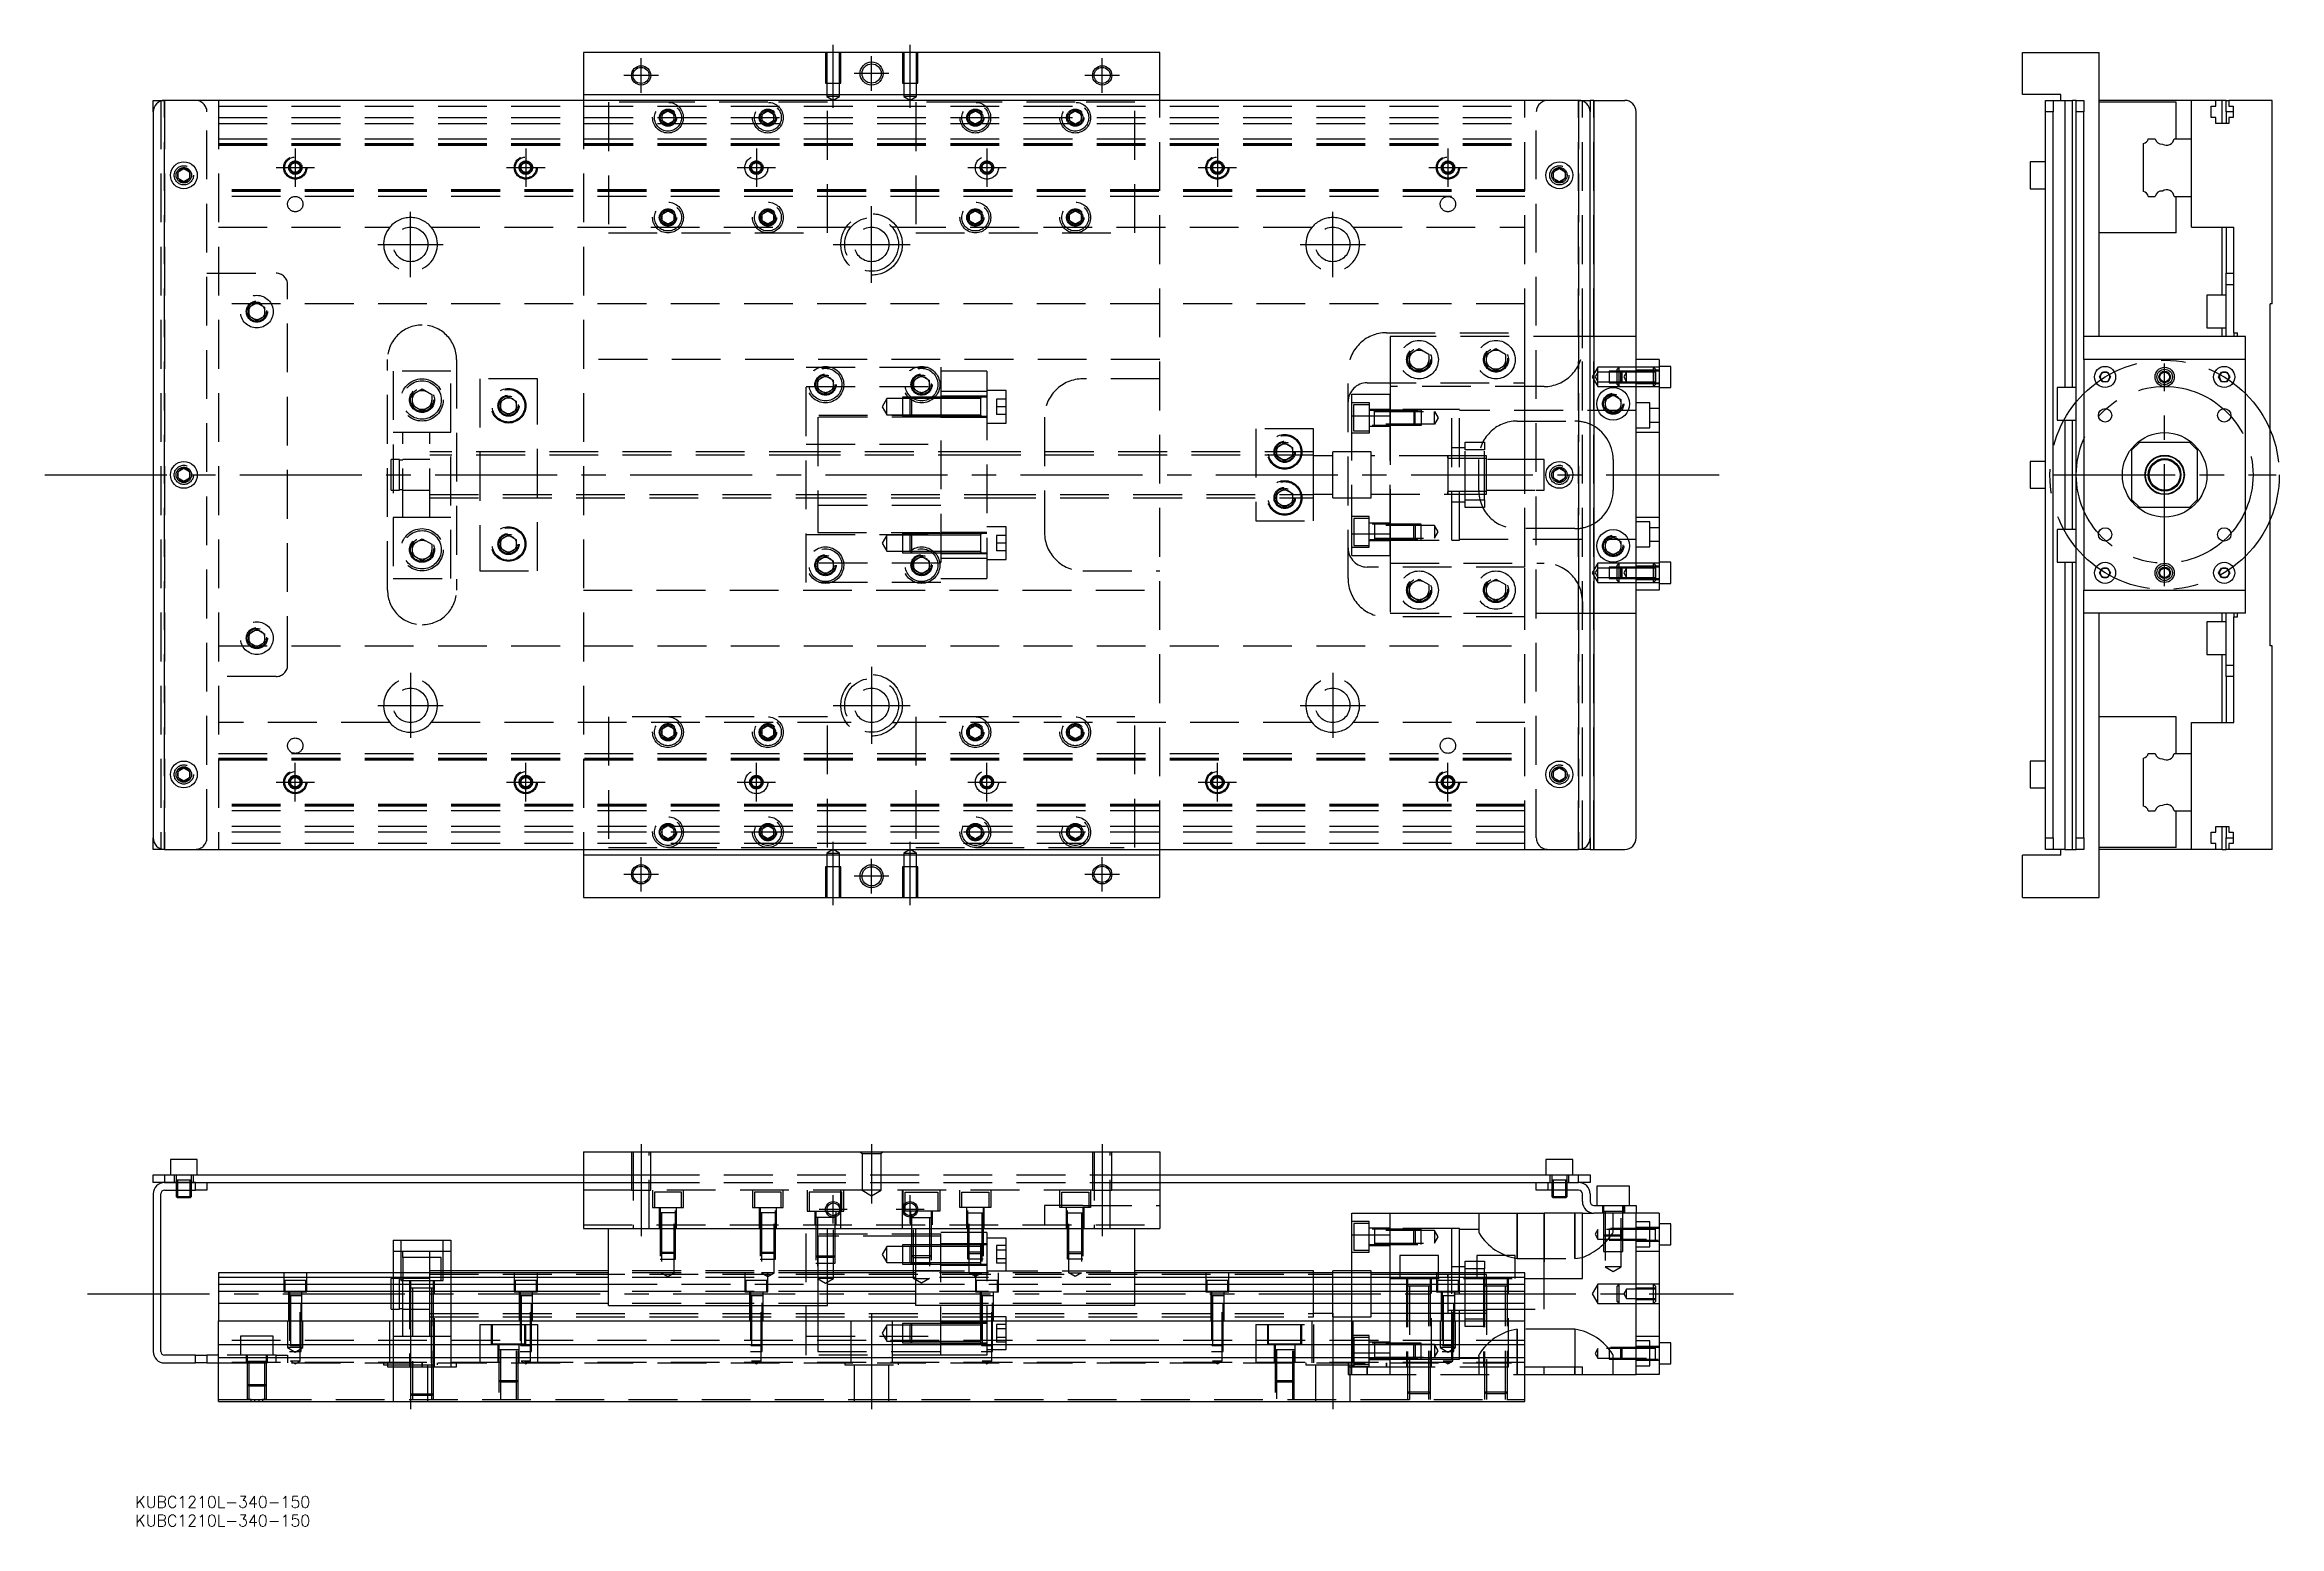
# Model space of a CAD drawing. Extents: x -28 to 553, y -274 to 112.
import ezdxf

# ---------------------------------------------------------------- set-up
doc = ezdxf.new("R2010")
doc.units = 0
doc.linetypes.add('CENTER', pattern=[50.8, 31.75, -6.35, 6.35, -6.35])
doc.linetypes.add('DASHED', pattern=[19.05, 12.7, -6.35])
doc.layers.get('0').update_dxf_attribs({"linetype": 'CONTINUOUS'})
doc.layers.add('CENTER', color=1, linetype='CENTER')
doc.styles.get("Standard").update_dxf_attribs({"font": 'txt.shx', "height": 3, "bigfont": 'bigfont.shx'})

# ---------------------------------------------------------------- blocks, each defined once
blk = doc.blocks.new('*U2')
at = {"color": 7, "linetype": 'CONTINUOUS'}
blk.add_text('KUBC1210L-340-150', height=3, dxfattribs=at).set_placement((-4.63, -268.9))
blk = doc.blocks.new('*U3')
at = {"color": 7, "linetype": 'CONTINUOUS'}
blk.add_text('KUBC1210L-340-150', height=3, dxfattribs=at).set_placement((-4.63, -273.74))

msp = doc.modelspace()

# ---------------------------------------------------------------- linework, layer by layer
at = {"color": 7, "linetype": 'CONTINUOUS'}
for p, q in [((112, 110), (112, 99)), ((262, 110), (112, 110)), ((262, 99), (262, 110)), ((486.53, 99), (486.53, 110)), ((486.53, 110), (506.53, 110)), ((506.53, 36), (506.53, 110)), ((112, 99), (262, 99)), ((112, 99), (112, 97.5)), ((262, 97.5), (262, 99)), ((496.53, 99), (486.53, 99)), ((496.53, 97.5), (496.53, 99)), ((0, 94.5), (0, 97.5)), ((0, 97.5), (3, 97.5)), ((0, 94.5), (0, -94.5)), ((371, 97.5), (3, 97.5)), ((371, 97.5), (374, 97.5)), ((374, 97.5), (374, 94.5)), ((375, 97.5), (374, 97.5)), ((374, -94.5), (374, 94.5)), ((375, 97.5), (375, -97.5)), ((375, 97.5), (383, 97.5)), ((386, -94.5), (386, 94.5)), ((492.53, 97.5), (494.53, 97.5)), ((492.53, 94.5), (492.53, 97.5)), ((494.53, 94.5), (492.53, 94.5)), ((492.53, -94.5), (492.53, 94.5)), ((494.53, 97.5), (497.53, 97.5)), ((494.53, 97.5), (494.53, 94.5)), ((494.53, -94.5), (494.53, 94.5)), ((497.53, 97.5), (497.53, 22.75)), ((497.53, 97.5), (499.53, 97.5)), ((499.53, 22.75), (499.53, 97.5)), ((500.53, 97.5), (499.53, 97.5)), ((500.53, 97.5), (502.53, 97.5)), ((500.53, 94.5), (500.53, 97.5)), ((500.53, -94.5), (500.53, 94.5)), ((502.53, 94.5), (500.53, 94.5)), ((502.53, 97.5), (502.53, 94.5)), ((502.53, 36), (502.53, 94.5)), ((530.53, 97.5), (506.53, 97.5)), ((526.53, 97), (506.53, 97)), ((526.53, 87.5), (526.53, 97)), ((530.53, 87.5), (530.53, 97.5)), ((536.83, 97.5), (530.53, 97.5)), ((535.68, 96), (536.83, 96)), ((535.68, 93), (535.68, 96)), ((538.53, 97.5), (536.83, 97.5)), ((536.83, 96), (536.83, 97.5)), ((538.53, 91.5), (538.53, 97.5)), ((539.53, 97.5), (538.53, 97.5)), ((539.53, 97.5), (540.23, 97.5)), ((539.53, 94.5), (539.53, 97.5)), ((541.38, 94.5), (539.53, 94.5)), ((539.53, 94.5), (539.53, 91.5)), ((540.23, 97.5), (540.23, 96)), ((551.53, 97.5), (540.23, 97.5)), ((540.23, 96), (541.38, 96)), ((541.38, 96), (541.38, 93)), ((551.53, 44.5), (551.53, 97.5)), ((519.282272, 87.5), (521.05668, 87.5)), ((526.007372, 87.5), (530.53, 87.5)), ((530.53, 72.5), (530.53, 87.5)), ((530.53, 72.5), (530.53, 87.5)), ((536.83, 93), (535.68, 93)), ((536.83, 91.5), (536.83, 93)), ((540.23, 91.5), (536.83, 91.5)), ((540.23, 93), (540.23, 91.5)), ((541.38, 93), (540.23, 93)), ((488.53, 81.5), (488.53, 78)), ((492.53, 81.5), (488.53, 81.5)), ((518.03, 73.752272), (518.03, 86.247728)), ((6.5, 78.866026), (8, 79.73205)), ((6.5, 77.133974), (6.5, 78.866026)), ((8, 76.26795), (6.5, 77.133974)), ((8, 79.73205), (9.5, 78.866026)), ((9.5, 77.133974), (8, 76.26795)), ((9.5, 78.866026), (9.5, 77.133974)), ((364.5, 78.866026), (366, 79.73205)), ((364.5, 77.133974), (364.5, 78.866026)), ((366, 76.26795), (364.5, 77.133974)), ((366, 79.73205), (367.5, 78.866026)), ((367.5, 77.133974), (366, 76.26795)), ((367.5, 78.866026), (367.5, 77.133974)), ((488.53, 78), (488.53, 74.5)), ((488.53, 74.5), (492.53, 74.5)), ((519.282272, 72.5), (521.05668, 72.5)), ((526.007372, 72.5), (530.53, 72.5)), ((526.53, 63), (526.53, 72.5)), ((530.53, 64.5), (530.53, 72.5)), ((530.53, 64.5), (541.53, 64.5)), ((538.53, 46.75), (538.53, 64.5)), ((539.53, 64.5), (539.53, 52.5)), ((541.53, 37), (541.53, 64.5)), ((526.53, 63), (506.53, 63)), ((539.53, 52.5), (541.53, 52.5)), ((539.53, 49.5), (539.53, 52.5)), ((534.53, 46.75), (534.53, 42.5)), ((539.53, 46.75), (534.53, 46.75)), ((541.53, 49.5), (539.53, 49.5)), ((539.53, 36), (539.53, 49.5)), ((534.53, 42.5), (534.53, 38.25)), ((551.03, -44.5), (551.03, 44.5)), ((551.53, 44.5), (551.03, 44.5)), ((386, -36), (386, 36)), ((502.53, 30), (502.53, 36)), ((544.53, 36), (502.53, 36)), ((502.53, 30), (502.53, 36)), ((534.53, 38.25), (539.53, 38.25)), ((538.53, 36), (538.53, 38.25)), ((541.53, 37), (542.53, 37)), ((541.53, 37), (541.53, 36)), ((542.53, 36), (542.53, 37)), ((544.53, 30), (544.53, 36)), ((392, 30), (386, 30)), ((392, 30), (392, -30)), ((502.53, 30), (502.53, -30)), ((544.53, 30), (502.53, 30)), ((544.53, -30), (544.53, 30)), ((391, 23.999994), (391, 24.00051)), ((395, 28.25), (392, 28.25)), ((395, 22.75), (395, 28.25)), ((506.586624, 25.5), (507.308312, 26.75)), ((507.308312, 24.25), (506.586624, 25.5)), ((507.308312, 26.75), (508.751688, 26.75)), ((508.751688, 24.25), (507.308312, 24.25)), ((508.751688, 26.75), (509.473376, 25.5)), ((509.473376, 25.5), (508.751688, 24.25)), ((537.586624, 25.5), (538.308312, 26.75)), ((538.308312, 24.25), (537.586624, 25.5)), ((538.308312, 26.75), (539.751688, 26.75)), ((539.751688, 24.25), (538.308312, 24.25)), ((539.751688, 26.75), (540.473376, 25.5)), ((540.473376, 25.5), (539.751688, 24.25)), ((378, 19.6547), (380, 20.809402)), ((378, 17.3453), (378, 19.6547)), ((380, 20.809402), (382, 19.6547)), ((382, 19.6547), (382, 17.3453)), ((392, 22.75), (395, 22.75)), ((495.53, 22.75), (495.53, 18.5)), ((500.53, 22.75), (495.53, 22.75)), ((495.53, 18.5), (495.53, 14.25)), ((380, 16.190598), (378, 17.3453)), ((382, 17.3453), (380, 16.190598)), ((495.53, 14.25), (500.53, 14.25)), ((497.53, 14.25), (497.53, -14.25)), ((499.53, -14.25), (499.53, 14.25)), ((517.03, 8.5), (515.03, 6.5)), ((515.03, -6.5), (515.03, 6.5)), ((517.03, 8.5), (530.03, 8.5)), ((532.03, 6.5), (530.03, 8.5)), ((532.03, 6.5), (532.03, -6.5)), ((6.5, 0.866026), (8, 1.73205)), ((6.5, -0.866026), (6.5, 0.866026)), ((8, 1.73205), (9.5, 0.866026)), ((9.5, 0.866026), (9.5, -0.866026)), ((364.5, 0.866026), (366, 1.73205)), ((364.5, -0.866026), (364.5, 0.866026)), ((366, 1.73205), (367.5, 0.866026)), ((367.5, 0.866026), (367.5, -0.866026)), ((488.53, 3.5), (488.53, 0)), ((492.53, 3.5), (488.53, 3.5)), ((488.53, 0), (488.53, -3.5)), ((8, -1.73205), (6.5, -0.866026)), ((9.5, -0.866026), (8, -1.73205)), ((366, -1.73205), (364.5, -0.866026)), ((367.5, -0.866026), (366, -1.73205)), ((488.53, -3.5), (492.53, -3.5)), ((515.03, -6.5), (517.03, -8.5)), ((530.03, -8.5), (517.03, -8.5)), ((530.03, -8.5), (532.03, -6.5)), ((378, -17.3453), (380, -16.190598)), ((378, -19.6547), (378, -17.3453)), ((380, -16.190598), (382, -17.3453)), ((382, -17.3453), (382, -19.6547)), ((495.53, -14.25), (495.53, -18.5)), ((500.53, -14.25), (495.53, -14.25)), ((380, -20.809402), (378, -19.6547)), ((382, -19.6547), (380, -20.809402)), ((395, -22.75), (392, -22.75)), ((395, -28.25), (395, -22.75)), ((495.53, -18.5), (495.53, -22.75)), ((495.53, -22.75), (500.53, -22.75)), ((497.53, -22.75), (497.53, -97.5)), ((499.53, -97.5), (499.53, -22.75)), ((391, -27.000006), (391, -26.99949)), ((392, -28.25), (395, -28.25)), ((506.586624, -25.5), (507.308312, -24.25)), ((507.308312, -26.75), (506.586624, -25.5)), ((507.308312, -24.25), (508.751688, -24.25)), ((508.751688, -26.75), (507.308312, -26.75)), ((508.751688, -24.25), (509.473376, -25.5)), ((509.473376, -25.5), (508.751688, -26.75)), ((537.586624, -25.5), (538.308312, -24.25)), ((538.308312, -26.75), (537.586624, -25.5)), ((538.308312, -24.25), (539.751688, -24.25)), ((539.751688, -26.75), (538.308312, -26.75)), ((539.751688, -24.25), (540.473376, -25.5)), ((540.473376, -25.5), (539.751688, -26.75)), ((392, -30), (386, -30)), ((502.53, -36), (502.53, -30)), ((502.53, -30), (544.53, -30)), ((502.53, -36), (502.53, -30)), ((544.53, -36), (544.53, -30)), ((502.53, -94.5), (502.53, -36)), ((544.53, -36), (502.53, -36)), ((506.53, -110), (506.53, -36)), ((534.53, -38.25), (534.53, -42.5)), ((539.53, -38.25), (534.53, -38.25)), ((538.53, -38.25), (538.53, -36)), ((539.53, -49.5), (539.53, -36)), ((541.53, -36), (541.53, -37)), ((541.53, -64.5), (541.53, -37)), ((541.53, -37), (542.53, -37)), ((542.53, -37), (542.53, -36)), ((534.53, -42.5), (534.53, -46.75)), ((551.53, -44.5), (551.03, -44.5)), ((551.53, -97.5), (551.53, -44.5)), ((534.53, -46.75), (539.53, -46.75)), ((538.53, -64.5), (538.53, -46.75)), ((539.53, -49.5), (541.53, -49.5)), ((539.53, -52.5), (539.53, -49.5)), ((541.53, -52.5), (539.53, -52.5)), ((539.53, -52.5), (539.53, -64.5)), ((526.53, -63), (506.53, -63)), ((526.53, -72.5), (526.53, -63)), ((530.53, -72.5), (530.53, -64.5)), ((530.53, -64.5), (541.53, -64.5)), ((488.53, -74.5), (488.53, -78)), ((492.53, -74.5), (488.53, -74.5)), ((518.03, -86.247728), (518.03, -73.752272)), ((519.282272, -72.5), (521.05668, -72.5)), ((526.007372, -72.5), (530.53, -72.5)), ((530.53, -87.5), (530.53, -72.5)), ((530.53, -87.5), (530.53, -72.5)), ((6.5, -77.133974), (8, -76.26795)), ((6.5, -78.866026), (6.5, -77.133974)), ((8, -79.73205), (6.5, -78.866026)), ((8, -76.26795), (9.5, -77.133974)), ((9.5, -78.866026), (8, -79.73205)), ((9.5, -77.133974), (9.5, -78.866026)), ((364.5, -77.133974), (366, -76.26795)), ((364.5, -78.866026), (364.5, -77.133974)), ((366, -79.73205), (364.5, -78.866026)), ((366, -76.26795), (367.5, -77.133974)), ((367.5, -78.866026), (366, -79.73205)), ((367.5, -77.133974), (367.5, -78.866026)), ((488.53, -78), (488.53, -81.5)), ((488.53, -81.5), (492.53, -81.5)), ((519.282272, -87.5), (521.05668, -87.5)), ((526.007372, -87.5), (530.53, -87.5)), ((526.53, -97), (526.53, -87.5)), ((530.53, -97.5), (530.53, -87.5)), ((535.68, -93), (536.83, -93)), ((535.68, -96), (535.68, -93)), ((536.83, -91.5), (540.23, -91.5)), ((536.83, -93), (536.83, -91.5)), ((538.53, -97.5), (538.53, -91.5)), ((539.53, -91.5), (539.53, -94.5)), ((540.23, -91.5), (540.23, -93)), ((540.23, -93), (541.38, -93)), ((541.38, -93), (541.38, -96)), ((0, -97.5), (0, -94.5)), ((3, -97.5), (0, -97.5)), ((3, -97.5), (371, -97.5)), ((112, -97.5), (112, -99)), ((262, -99), (262, -97.5)), ((374, -97.5), (371, -97.5)), ((374, -94.5), (374, -97.5)), ((374, -97.5), (375, -97.5)), ((375, -97.5), (383, -97.5)), ((492.53, -94.5), (494.53, -94.5)), ((492.53, -97.5), (492.53, -94.5)), ((494.53, -97.5), (492.53, -97.5)), ((494.53, -94.5), (494.53, -97.5)), ((497.53, -97.5), (494.53, -97.5)), ((496.53, -99), (496.53, -97.5)), ((497.53, -97.5), (499.53, -97.5)), ((499.53, -97.5), (500.53, -97.5)), ((500.53, -94.5), (502.53, -94.5)), ((500.53, -97.5), (500.53, -94.5)), ((502.53, -97.5), (500.53, -97.5)), ((502.53, -94.5), (502.53, -97.5)), ((526.53, -97), (506.53, -97)), ((530.53, -97.5), (506.53, -97.5)), ((536.83, -97.5), (530.53, -97.5)), ((536.83, -96), (535.68, -96)), ((536.83, -97.5), (536.83, -96)), ((538.53, -97.5), (536.83, -97.5)), ((538.53, -97.5), (539.53, -97.5)), ((539.53, -94.5), (541.38, -94.5)), ((539.53, -97.5), (539.53, -94.5)), ((540.23, -97.5), (539.53, -97.5)), ((540.23, -96), (540.23, -97.5)), ((541.38, -96), (540.23, -96)), ((551.53, -97.5), (540.23, -97.5)), ((112, -99), (112, -110)), ((262, -99), (112, -99)), ((262, -110), (262, -99)), ((486.53, -110), (486.53, -99)), ((496.53, -99), (486.53, -99)), ((112, -110), (262, -110)), ((486.53, -110), (506.53, -110)), ((11.5, -178.21), (4.5, -178.21)), ((4.5, -178.21), (4.5, -182.21)), ((11.5, -182.21), (11.5, -178.21)), ((112, -176.21), (112, -196.21)), ((112, -176.21), (262, -176.21)), ((124.500006, -176.21), (129.499994, -176.21)), ((244.500006, -176.21), (249.499994, -176.21)), ((262, -176.21), (262, -196.21)), ((369.5, -178.21), (362.5, -178.21)), ((362.5, -178.21), (362.5, -182.21)), ((369.5, -182.21), (369.5, -178.21)), ((0, -184.21), (0, -182.21)), ((0, -182.21), (3, -182.21)), ((3, -184.21), (0, -184.21)), ((3, -182.21), (3, -184.21)), ((3, -182.21), (112, -182.21)), ((3, -184.21), (11, -184.21)), ((11, -184.21), (3, -184.21)), ((11, -184.21), (112, -184.21)), ((11, -186.21), (11, -184.21)), ((14, -184.21), (14, -186.21)), ((262, -182.21), (371, -182.21)), ((262, -184.21), (363, -184.21)), ((360, -186.21), (360, -184.21)), ((363, -184.21), (363, -186.21)), ((363, -184.21), (371, -184.21)), ((363, -184.21), (371, -184.21)), ((371, -184.21), (371, -182.21)), ((371, -182.21), (374, -182.21)), ((374, -184.21), (371, -184.21)), ((374, -182.21), (374, -184.21)), ((384.25, -185.21), (375.75, -185.21)), ((375.75, -185.21), (375.75, -190.21)), ((384.25, -190.21), (384.25, -185.21)), ((0, -187.21), (0, -228.21)), ((2, -228.21), (2, -187.21)), ((3, -186.21), (11, -186.21)), ((6, -186.21), (6, -187.86)), ((6, -187.86), (10, -187.86)), ((6, -187.86), (6.35, -188.21)), ((6.35, -186.21), (6.35, -188.21)), ((9.65, -188.21), (6.35, -188.21)), ((9.65, -188.21), (9.65, -186.21)), ((9.65, -188.21), (10, -187.86)), ((10, -187.86), (10, -186.21)), ((14, -186.21), (11, -186.21)), ((363, -186.21), (360, -186.21)), ((371, -186.21), (363, -186.21)), ((364, -186.21), (364, -187.86)), ((364, -187.86), (368, -187.86)), ((364, -187.86), (364.35, -188.21)), ((364.35, -186.21), (364.35, -188.21)), ((367.65, -188.21), (364.35, -188.21)), ((367.65, -188.21), (367.65, -186.21)), ((367.65, -188.21), (368, -187.86)), ((368, -187.86), (368, -186.21)), ((372, -189.21), (372, -187.21)), ((374, -187.21), (374, -189.21)), ((375, -190.21), (383, -190.21)), ((383, -192.21), (383, -190.21)), ((383, -190.21), (386, -190.21)), ((386, -190.21), (386, -192.21)), ((112, -196.21), (262, -196.21)), ((118.5, -216.21), (118.5, -196.21)), ((175.5, -216.21), (175.5, -196.21)), ((198.5, -216.21), (198.5, -196.21)), ((255.5, -216.21), (255.5, -196.21)), ((312, -197.88029), (312, -192.21)), ((312, -192.21), (322, -192.21)), ((322, -192.21), (362, -192.21)), ((322, -207.71), (322, -192.21)), ((362, -209.21), (362, -192.21)), ((372, -192.21), (362, -192.21)), ((372, -209.21), (372, -192.21)), ((372, -192.21), (375, -192.21)), ((383, -192.21), (375, -192.21)), ((386, -192.21), (383, -192.21)), ((392, -192.21), (386, -192.21)), ((386, -234.21), (386, -192.21)), ((392, -192.21), (392, -234.21)), ((395, -194.96), (392, -194.96)), ((395, -200.46), (395, -194.96)), ((62.5, -199.21), (62.5, -207.71)), ((62.5, -199.21), (77.5, -199.21)), ((77.5, -199.21), (77.5, -207.71)), ((312, -207.71), (312, -197.88029)), ((312, -197.88029), (322, -197.88029)), ((334.5, -203.21), (324.5, -203.21)), ((324.5, -203.21), (324.5, -207.71)), ((334.5, -207.71), (334.5, -203.21)), ((354.5, -203.21), (344.5, -203.21)), ((344.5, -203.21), (344.5, -207.71)), ((354.5, -207.71), (354.5, -203.21)), ((392, -200.46), (395, -200.46)), ((118.5, -207.71), (17, -207.71)), ((17, -207.71), (17, -208.962272)), ((118.5, -208.962272), (17, -208.962272)), ((17, -208.962272), (17, -210.73668)), ((118.5, -207.21), (77.5, -207.21)), ((198.5, -207.21), (175.5, -207.21)), ((198.5, -207.71), (175.5, -207.71)), ((198.5, -208.962272), (175.5, -208.962272)), ((302, -207.21), (255.5, -207.21)), ((357, -207.71), (255.5, -207.71)), ((357, -208.962272), (255.5, -208.962272)), ((302, -207.71), (302, -207.21)), ((307, -207.71), (307, -207.21)), ((312, -207.21), (307, -207.21)), ((337, -208.209994), (337, -209.21)), ((338, -208.96), (337, -208.96)), ((341.5, -208.96), (338, -208.96)), ((344.5, -208.96), (341.5, -208.96)), ((346.5, -208.96), (344.5, -208.96)), ((347, -208.96), (346.5, -208.96)), ((357, -241.21), (357, -207.71)), ((357, -209.21), (372, -209.21)), ((17, -210.73668), (118.5, -210.73668)), ((17, -210.73668), (17, -212.633076)), ((17, -212.633076), (17, -215.687372)), ((118.5, -212.633076), (17, -212.633076)), ((175.5, -210.73668), (198.5, -210.73668)), ((198.5, -212.633076), (175.5, -212.633076)), ((255.5, -210.73668), (357, -210.73668)), ((357, -212.633076), (255.5, -212.633076)), ((17, -215.687372), (17, -220.21)), ((118.5, -215.687372), (17, -215.687372)), ((17, -226.51), (17, -220.21)), ((17, -220.21), (357, -220.21)), ((118.5, -216.21), (175.5, -216.21)), ((198.5, -215.687372), (175.5, -215.687372)), ((255.5, -216.21), (198.5, -216.21)), ((357, -215.687372), (255.5, -215.687372)), ((337, -217.46), (347, -217.46)), ((357, -226.51), (17, -226.51)), ((17, -229.91), (17, -226.51)), ((395, -225.96), (392, -225.96)), ((395, -231.46), (395, -225.96)), ((11, -229.21), (3, -229.21)), ((3, -231.21), (11, -231.21)), ((11, -231.21), (11, -229.21)), ((11, -229.21), (14, -229.21)), ((14, -231.21), (11, -231.21)), ((14, -229.21), (14, -231.21)), ((17, -229.21), (14, -229.21)), ((14, -231.21), (17, -231.21)), ((17, -241.21), (17, -229.91)), ((357, -229.91), (17, -229.91)), ((357, -232.21), (372, -232.21)), ((362, -234.21), (362, -232.21)), ((372, -234.21), (372, -232.21)), ((392, -231.46), (395, -231.46)), ((357, -234.21), (362, -234.21)), ((362, -234.21), (372, -234.21)), ((372, -234.21), (386, -234.21)), ((392, -234.21), (386, -234.21)), ((17, -241.21), (357, -241.21))]:
    msp.add_line(p, q, dxfattribs=at)
at = {"color": 3, "linetype": 'DASHED'}
for p, q in [((175.000006, 110), (175.000006, 102)), ((175.35, 110), (175.35, 102)), ((178.65, 102), (178.65, 110)), ((178.999994, 102), (178.999994, 110)), ((195.000006, 110), (195.000006, 102)), ((195.35, 110), (195.35, 102)), ((198.65, 102), (198.65, 110)), ((198.999994, 102), (198.999994, 110)), ((175.000006, 102), (178.999994, 102)), ((175.35, 102), (175.35, 98.5)), ((178.65, 98.5), (178.65, 102)), ((195.000006, 102), (198.999994, 102)), ((195.35, 102), (195.35, 98.5)), ((198.65, 98.5), (198.65, 102)), ((2, 97.5), (2, -97.5)), ((3, 97.5), (3, -97.5)), ((3, -97.5), (3, 97.5)), ((3, -97.5), (3, 97.5)), ((3, 97.5), (3, -97.5)), ((14, -94.5), (14, 94.5)), ((17, 97.5), (17, -97.5)), ((17, 96), (357, 96)), ((112, 97.5), (112, -97.5)), ((134, 97), (118.5, 97)), ((118.5, 97), (118.5, 63)), ((132, 93), (132.030168, 93.346066)), ((132.5, 93.866026), (134, 94.73205)), ((132.5, 92.133974), (132.5, 93.866026)), ((160, 97), (134, 97)), ((134, 94.73205), (135.5, 93.866026)), ((135.5, 93.866026), (135.5, 92.133974)), ((158, 93), (158.023172, 93.30356)), ((158.5, 93.866026), (160, 94.73205)), ((158.5, 92.133974), (158.5, 93.866026)), ((175.5, 97), (160, 97)), ((160, 94.73205), (161.5, 93.866026)), ((161.5, 93.866026), (161.5, 92.133974)), ((178.65, 98.5), (175.35, 98.5)), ((175.35, 98.5), (177, 97.547372)), ((175.5, 63), (175.5, 97)), ((177, 97.547372), (178.65, 98.5)), ((198.65, 98.5), (195.35, 98.5)), ((195.35, 98.5), (197, 97.547372)), ((197, 97.547372), (198.65, 98.5)), ((198.5, 97), (198.5, 63)), ((214, 97), (198.5, 97)), ((212.5, 93.866026), (214, 94.73205)), ((212.5, 92.133974), (212.5, 93.866026)), ((240, 97), (214, 97)), ((214, 94.73205), (215.5, 93.866026)), ((215.5, 93.866026), (215.5, 92.133974)), ((215.973226, 93.326156), (216, 93)), ((238.5, 93.866026), (240, 94.73205)), ((238.5, 92.133974), (238.5, 93.866026)), ((255.5, 97), (240, 97)), ((240, 94.73205), (241.5, 93.866026)), ((241.5, 93.866026), (241.5, 92.133974)), ((241.973226, 93.326156), (242, 93)), ((255.5, 63), (255.5, 97)), ((262, -97.5), (262, 97.5)), ((357, -97.5), (357, 97.5)), ((360, -94.5), (360, 94.5)), ((371, -97.5), (371, 97.5)), ((371, 97.5), (371, -97.5)), ((372, -97.5), (372, 97.5)), ((375, -97.5), (375, 97.5)), ((17, 93), (357, 93)), ((17, 91.5), (357, 91.5)), ((17, 87.5), (357, 87.5)), ((134, 91.26795), (132.5, 92.133974)), ((135.5, 92.133974), (134, 91.26795)), ((160, 91.26795), (158.5, 92.133974)), ((161.5, 92.133974), (160, 91.26795)), ((214, 91.26795), (212.5, 92.133974)), ((215.5, 92.133974), (214, 91.26795)), ((240, 91.26795), (238.5, 92.133974)), ((241.5, 92.133974), (240, 91.26795)), ((17, 86.247728), (357, 86.247728)), ((17, 86.1147), (357, 86.1147)), ((17, 86.1), (357, 86.1)), ((17, 85.8), (357, 85.8)), ((35.75, 80.721688), (37, 81.443376)), ((37, 81.443376), (38.25, 80.721688)), ((95.75, 80.721688), (97, 81.443376)), ((97, 81.443376), (98.25, 80.721688)), ((275.75, 80.721688), (277, 81.443376)), ((277, 81.443376), (278.25, 80.721688)), ((335.75, 80.721688), (337, 81.443376)), ((337, 81.443376), (338.25, 80.721688)), ((6, 78), (6.030168, 78.346066)), ((35.75, 79.278312), (35.75, 80.721688)), ((37, 78.556624), (35.75, 79.278312)), ((38.25, 79.278312), (37, 78.556624)), ((38.25, 80.721688), (38.25, 79.278312)), ((38.477374, 80.25955), (38.5, 80)), ((95.5, 80), (95.516134, 80.21941)), ((95.75, 79.278312), (95.75, 80.721688)), ((97, 78.556624), (95.75, 79.278312)), ((98.25, 79.278312), (97, 78.556624)), ((98.25, 80.721688), (98.25, 79.278312)), ((275.75, 79.278312), (275.75, 80.721688)), ((277, 78.556624), (275.75, 79.278312)), ((278.25, 79.278312), (277, 78.556624)), ((278.25, 80.721688), (278.25, 79.278312)), ((278.477374, 80.25955), (278.5, 80)), ((335.75, 79.278312), (335.75, 80.721688)), ((337, 78.556624), (335.75, 79.278312)), ((338.25, 79.278312), (337, 78.556624)), ((338.25, 80.721688), (338.25, 79.278312)), ((338.477374, 80.25955), (338.5, 80)), ((367.973226, 78.326156), (368, 78)), ((357, 74.2), (17, 74.2)), ((357, 73.9), (17, 73.9)), ((357, 73.8853), (17, 73.8853)), ((357, 73.752272), (17, 73.752272)), ((357, 72.5), (17, 72.5)), ((17, 64.5), (61.638098, 64.5)), ((72.361902, 64.5), (180.385622, 64.5)), ((132.5, 67.866026), (134, 68.73205)), ((132.5, 66.133974), (132.5, 67.866026)), ((134, 65.26795), (132.5, 66.133974)), ((134, 68.73205), (135.5, 67.866026)), ((135.5, 66.133974), (134, 65.26795)), ((135.5, 67.866026), (135.5, 66.133974)), ((135.973226, 67.326156), (136, 67)), ((158.5, 67.866026), (160, 68.73205)), ((158.5, 66.133974), (158.5, 67.866026)), ((160, 65.26795), (158.5, 66.133974)), ((160, 68.73205), (161.5, 67.866026)), ((161.5, 66.133974), (160, 65.26795)), ((161.5, 67.866026), (161.5, 66.133974)), ((161.973226, 67.326156), (162, 67)), ((181.638097, 64.5), (180.385622, 64.5)), ((193.614378, 64.5), (192.361903, 64.5)), ((193.614378, 64.5), (301.638098, 64.5)), ((212, 67), (212.023172, 67.30356)), ((212.5, 67.866026), (214, 68.73205)), ((212.5, 66.133974), (212.5, 67.866026)), ((214, 65.26795), (212.5, 66.133974)), ((214, 68.73205), (215.5, 67.866026)), ((215.5, 66.133974), (214, 65.26795)), ((215.5, 67.866026), (215.5, 66.133974)), ((238, 67), (238.030168, 67.346066)), ((238.5, 67.866026), (240, 68.73205)), ((238.5, 66.133974), (238.5, 67.866026)), ((240, 65.26795), (238.5, 66.133974)), ((240, 68.73205), (241.5, 67.866026)), ((241.5, 66.133974), (240, 65.26795)), ((241.5, 67.866026), (241.5, 66.133974)), ((312.361902, 64.5), (357, 64.5)), ((118.5, 63), (175.5, 63)), ((198.5, 63), (255.5, 63)), ((14, 52.5), (32, 52.5)), ((35, -49.5), (35, 49.5)), ((357, 44.5), (17, 44.5)), ((25, 43.6547), (27, 44.809402)), ((25, 41.3453), (25, 43.6547)), ((27, 40.190598), (25, 41.3453)), ((27, 44.809402), (29, 43.6547)), ((29, 41.3453), (27, 40.190598)), ((29, 43.6547), (29, 41.3453)), ((29.483582, 42.786038), (29.5, 42.5)), ((321, 37), (357, 37)), ((322, 36), (322, 23)), ((372, 36), (322, 36)), ((357, 24), (357, 37)), ((374, 36), (372, 36)), ((372, 33), (372, 36)), ((386, 36), (374, 36)), ((61, -30), (61, 30)), ((79, 30), (79, -30)), ((262, 30), (112, 30)), ((326.5, 30), (326.520026, 30.346056)), ((327, 31.443376), (329.5, 32.886752)), ((327, 28.556624), (327, 31.443376)), ((329.5, 32.886752), (332, 31.443376)), ((332, 31.443376), (332, 28.556624)), ((347, 31.443376), (349.5, 32.886752)), ((347, 28.556624), (347, 31.443376)), ((349.5, 32.886752), (352, 31.443376)), ((352, 31.443376), (352, 28.556624)), ((352.477798, 30.364306), (352.5, 30)), ((77.5, 27), (62.5, 27)), ((62.5, 27), (62.5, -27)), ((77.5, -27), (77.5, 27)), ((100, 25), (85, 25)), ((85, 25), (85, -25)), ((100, -25), (100, 25)), ((170, 28), (205, 28)), ((170, -28), (170, 28)), ((172.5, 23.5), (172.518502, 23.803588)), ((173, 24.6547), (175, 25.809402)), ((173, 22.3453), (173, 24.6547)), ((175, 25.809402), (177, 24.6547)), ((177, 24.6547), (177, 22.3453)), ((198, 24.6547), (200, 25.809402)), ((198, 22.3453), (198, 24.6547)), ((200, 25.809402), (202, 24.6547)), ((202, 24.6547), (202, 22.3453)), ((202.483582, 23.786038), (202.5, 23.5)), ((205, 28), (205, -28)), ((217, 27), (205, 27)), ((217, 27), (217, 21.748564)), ((262, 25), (242, 25)), ((311, -27), (311, 27)), ((316, 24), (357, 24)), ((329.5, 27.113248), (327, 28.556624)), ((332, 28.556624), (329.5, 27.113248)), ((349.5, 27.113248), (347, 28.556624)), ((352, 28.556624), (349.5, 27.113248)), ((357, 4), (357, 24)), ((376, 28), (374.556624, 25.5)), ((374.556624, 25.5), (376, 23)), ((376, 26.75), (375.278312, 25.5)), ((375.278312, 25.5), (376, 24.25)), ((376, 26.75), (376, 28)), ((381.5, 28), (376, 28)), ((376, 24.25), (376, 26.75)), ((379, 26.75), (376, 26.75)), ((376, 23), (376, 24.25)), ((376, 24.25), (379, 24.25)), ((379, 26.999994), (379, 24.000006)), ((382.249994, 26.999994), (379, 26.999994)), ((382, 26.75), (379, 26.75)), ((379, 24.25), (382, 24.25)), ((379, 24.000006), (382.249994, 24.000006)), ((381.5, 28), (381, 27.5)), ((381, 26.999994), (381, 27.5)), ((381, 24.000006), (381, 26.999994)), ((381, 23.5), (381, 24.000006)), ((381, 23.5), (381.5, 23)), ((381.5, 28), (381.5, 26.999994)), ((386, 28), (381.5, 28)), ((381.5, 26.999994), (381.5, 24.000006)), ((381.5, 24.000006), (381.5, 23)), ((382.25, 27), (382, 26.75)), ((382, 24.25), (382, 26.75)), ((386, 26.75), (382, 26.75)), ((382, 24.25), (386, 24.25)), ((382, 24.25), (382.25, 24)), ((386, 26.999994), (382.249994, 26.999994)), ((382.249994, 24.000006), (386, 24.000006)), ((382.25, 27), (382.25, 24)), ((386, 27), (382.25, 27)), ((382.25, 24), (386, 24)), ((383.5, 26.75), (382.778312, 25.5)), ((382.778312, 25.5), (383.5, 24.25)), ((383.5, 24.25), (383.5, 26.75)), ((390.5, 28), (386, 28)), ((392, 27.25), (386, 27.25)), ((391, 27), (386, 27)), ((391, 26.75), (386, 26.75)), ((386, 24.25), (391, 24.25)), ((386, 24), (391, 24)), ((386, 23.75), (392, 23.75)), ((390.5, 27), (390.5, 28)), ((391, 27.5), (390.5, 28)), ((392, 28), (390.5, 28)), ((390.5, 26.75), (390.5, 27)), ((390.5, 24.25), (390.5, 26.75)), ((390.5, 24), (390.5, 24.25)), ((390.5, 23), (390.5, 24)), ((390.5, 23), (391, 23.5)), ((391, 27), (390.995, 27)), ((390.995, 24), (391, 24)), ((391, 27.5), (391, 27.140536)), ((391, 27.140536), (391, 27)), ((391, 26.875392), (391, 27)), ((391, 27), (391, 26.875392)), ((392, 27), (391, 27)), ((391.005, 27), (391, 27)), ((391, 24.124608), (391, 26.875392)), ((391, 26.875392), (391, 25.498804)), ((391, 25.498804), (391, 24.124608)), ((391, 24), (391, 24.124608)), ((391, 24.124608), (391, 24)), ((391, 24), (391, 23.859464)), ((391, 24), (392, 24)), ((391, 24), (391.005, 24)), ((391, 23.859464), (391, 23.5)), ((67, 19.5), (67.020026, 19.846056)), ((67.5, 20.943376), (70, 22.386752)), ((67.5, 18.056624), (67.5, 20.943376)), ((70, 16.613248), (67.5, 18.056624)), ((70, 22.386752), (72.5, 20.943376)), ((72.5, 18.056624), (70, 16.613248)), ((72.5, 20.943376), (72.5, 18.056624)), ((90.5, 19.1547), (92.5, 20.309402)), ((90.5, 16.8453), (90.5, 19.1547)), ((92.5, 20.309402), (94.5, 19.1547)), ((94.5, 19.1547), (94.5, 16.8453)), ((94.983582, 18.286038), (95, 18)), ((170, 23), (205, 23)), ((175, 21.190598), (173, 22.3453)), ((177, 22.3453), (175, 21.190598)), ((191, 19.85352), (189.787564, 17.75352)), ((189.787564, 17.75352), (191, 15.65352)), ((191, 15.65352), (191, 19.85352)), ((195, 19.85352), (191, 19.85352)), ((195, 20.253516), (195, 15.253526)), ((197.4, 20.253516), (195, 20.253516)), ((197, 19.85352), (195, 19.85352)), ((197.4, 20.25352), (197, 19.85352)), ((197, 15.65352), (197, 19.85352)), ((205, 19.85352), (197, 19.85352)), ((197.4, 20.25352), (197.4, 15.25352)), ((205, 20.25352), (197.4, 20.25352)), ((200, 21.190598), (198, 22.3453)), ((202, 22.3453), (200, 21.190598)), ((217, 21.748564), (205, 21.748564)), ((217, 20.50352), (205, 20.50352)), ((215.405, 20.25352), (205, 20.25352)), ((215.4, 19.85352), (205, 19.85352)), ((217, 20.25352), (215.395, 20.25352)), ((215.4, 15.253516), (215.4, 20.253526)), ((215.4, 19.85352), (215.4, 20.253526)), ((215.4, 15.253516), (215.4, 20.253526)), ((215.4, 19.996122), (215.4, 20.25352)), ((215.4, 20.25352), (215.4, 19.996072)), ((215.4, 15.51097), (215.4, 19.996122)), ((215.4, 15.65352), (215.4, 19.85352)), ((222, 22.00352), (217, 22.00352)), ((217, 21.748564), (217, -21.748564)), ((219.5, 19.75352), (219.5, 17.75352)), ((222, 19.75352), (219.5, 19.75352)), ((222, 17.75352), (219.5, 17.75352)), ((219.5, 17.75352), (219.5, 15.75352)), ((222, 13.50352), (222, 22.00352)), ((312, 21), (322, 21)), ((312, 15.32971), (312, 21)), ((312, 18.849242), (316.5, 18.849242)), ((312.5, 11.349242), (312.5, 18.349242)), ((312.5, 18.349242), (316.5, 18.349242)), ((316.5, 18.849242), (316.5, 10.849242)), ((362, 23), (322, 23)), ((322, 23), (322, 15.32971)), ((322, 15.32971), (322, 21)), ((376, 23), (381.5, 23)), ((377.5, 18.5), (377.52689, 18.865682)), ((381.5, 23), (386, 23)), ((386, 23), (390.5, 23)), ((389.5, 18.75), (386, 18.75)), ((389.5, 12.25), (389.5, 18.75)), ((390.5, 23), (392, 23)), ((92.5, 15.690598), (90.5, 16.8453)), ((94.5, 16.8453), (92.5, 15.690598)), ((205, 15.5), (170, 15.5)), ((173, 15), (173, -15)), ((205, 15), (173, 15)), ((191, 15.65352), (195, 15.65352)), ((195, 15.65352), (197, 15.65352)), ((195, 15.253526), (197.4, 15.253526)), ((197, 15.65352), (197.4, 15.25352)), ((197, 15.65352), (205, 15.65352)), ((197.4, 15.253526), (205, 15.253526)), ((197.4, 15.25352), (205, 15.25352)), ((205, 15.65352), (215.4, 15.65352)), ((205, 15.25352), (215.405, 15.25352)), ((205, 15.00352), (217, 15.00352)), ((215.395, 15.25352), (217, 15.25352)), ((215.4, 15.253516), (215.4, 15.65352)), ((215.4, 15.510988), (215.4, 15.25352)), ((215.4, 15.25352), (215.4, 15.51097)), ((217, 13.50352), (222, 13.50352)), ((222, 15.75352), (219.5, 15.75352)), ((232, 15), (232, -15)), ((287, 12), (287, -12)), ((302, 12), (287, 12)), ((302, 6), (302, 12)), ((312, 15.32971), (322, 15.32971)), ((312, -15.32971), (312, 15.32971)), ((316.5, 17.099242), (322, 17.099242)), ((316.5, 16.849238), (330, 16.849238)), ((330, 12.849248), (316.5, 12.849248)), ((322, 12.599242), (316.5, 12.599242)), ((317.9, 12.849238), (317.9, 16.849248)), ((317.9, 16.499242), (333.5, 16.499242)), ((333.5, 13.199242), (317.9, 13.199242)), ((338, 17), (322, 17)), ((338, 17), (322, 17)), ((328.15, 16.849238), (322, 16.849238)), ((322, -15.32971), (322, 15.32971)), ((322, 15.32971), (322, -15.32971)), ((328.15, 16.849242), (328.15, 12.849242)), ((328.15, 16.849242), (328.5, 16.499242)), ((330, 16.849238), (328.15, 16.849238)), ((328.5, 13.199242), (328.15, 12.849242)), ((328.5, 13.199242), (328.5, 16.499242)), ((330, 16.849238), (330, 12.849248)), ((333.5, 13.199242), (333.5, 16.499242)), ((333.5, 16.499242), (334.452628, 14.849242)), ((334.452628, 14.849242), (333.5, 13.199242)), ((338, -17), (338, 17)), ((340, 17), (338, 17)), ((340, -17), (340, 17)), ((386, 16.75), (340, 16.75)), ((355, 14), (370, 14)), ((386, 12.25), (389.5, 12.25)), ((392, 17.25), (389.5, 17.25)), ((389.5, 13.75), (392, 13.75)), ((65, 11), (62.5, 11)), ((65, -11), (65, 11)), ((72, 11), (65, 11)), ((72, 11), (65, 11)), ((72, -11), (72, 11)), ((77.5, 11), (72, 11)), ((173, 6), (72, 6)), ((170, 8), (205, 8)), ((217, 6), (173, 6)), ((217, 5.999994), (173, 5.999994)), ((302, 6), (217, 6)), ((292, 6), (292.018502, 6.303588)), ((292.5, 7.1547), (294.5, 8.309402)), ((292.5, 4.8453), (292.5, 7.1547)), ((294.5, 8.309402), (296.5, 7.1547)), ((296.5, 7.1547), (296.5, 4.8453)), ((302, -6), (302, 6)), ((307, -6), (307, 6)), ((312, 6), (307, 6)), ((307, -6), (307, 6)), ((317, 6), (307, 6)), ((316.5, 10.849242), (312, 10.849242)), ((316.5, 11.349242), (312.5, 11.349242)), ((317, -6), (317, 6)), ((317, -6), (317, 6)), ((341.5, 7), (338, 7)), ((341.5, 8.5), (346.5, 8.5)), ((341.5, 6.5), (341.5, 8.5)), ((346.5, 6.5), (341.5, 6.5)), ((341.5, -6.5), (341.5, 6.5)), ((346.5, 8.5), (346.5, 6.5)), ((346.5, -6.5), (346.5, 6.5)), ((392, 11), (386, 11)), ((9.973226, 0.326156), (10, 0)), ((62, -4), (62, 4)), ((64.1, 4), (62, 4)), ((64.1, -4), (64.1, 4)), ((65, 3.8), (64.1, 3.8)), ((72, 4), (65, 4)), ((72, 4), (65, 4)), ((173, 5.125), (72, 5.125)), ((217, 5.125), (173, 5.125)), ((217, 5.125), (173, 5.125)), ((302, 5.125), (217, 5.125)), ((294.5, 3.690598), (292.5, 4.8453)), ((296.5, 4.8453), (294.5, 3.690598)), ((307, 5), (302, 5)), ((337.005, 5), (317, 5)), ((336.995, 5), (317, 5)), ((346.5, 5), (336.995, 5)), ((337.005, 5), (336.995, 5)), ((337, 5.000006), (337, -5.000006)), ((337, 5.000006), (337, -5.000006)), ((337, 4.43509), (337, 5)), ((337, 5), (337, 4.435078)), ((337, 4.435078), (337, -4.43509)), ((347, 4.25), (337, 4.25)), ((346.5, 5), (337.005, 5)), ((345, -4), (345, 4)), ((347, 5), (346.5, 5)), ((347, -5), (347, 5)), ((360, 4), (347, 4)), ((357, -4), (357, 4)), ((362, 4), (360, 4)), ((362, -4), (362, 4)), ((367.973226, 0.326156), (368, 0)), ((380, 4), (380, -4)), ((62, -4), (64.1, -4)), ((64.1, -3.8), (65, -3.8)), ((65, -4), (72, -4)), ((65, -4), (72, -4)), ((72, -5.125), (173, -5.125)), ((173, -5.125), (217, -5.125)), ((173, -5.125), (217, -5.125)), ((217, -5.125), (302, -5.125)), ((292, -6), (292.018502, -5.696412)), ((292.5, -4.8453), (294.5, -3.690598)), ((292.5, -7.1547), (292.5, -4.8453)), ((294.5, -3.690598), (296.5, -4.8453)), ((296.5, -4.8453), (296.5, -7.1547)), ((302, -5), (307, -5)), ((317, -5), (337.005, -5)), ((317, -5), (336.995, -5)), ((336.995, -5), (346.5, -5)), ((336.995, -5), (337.005, -5)), ((337, -4.25), (347, -4.25)), ((337, -5), (337, -4.435078)), ((337, -4.43509), (337, -5)), ((337.005, -5), (346.5, -5)), ((346.5, -5), (347, -5)), ((347, -4), (360, -4)), ((357, -24), (357, -4)), ((360, -4), (362, -4)), ((62.5, -11), (65, -11)), ((65, -11), (72, -11)), ((65, -11), (72, -11)), ((72, -6), (173, -6)), ((72, -11), (77.5, -11)), ((205, -8), (170, -8)), ((173, -5.999994), (217, -5.999994)), ((173, -6), (217, -6)), ((217, -6), (302, -6)), ((294.5, -8.309402), (292.5, -7.1547)), ((296.5, -7.1547), (294.5, -8.309402)), ((302, -12), (302, -6)), ((307, -6), (312, -6)), ((307, -6), (317, -6)), ((316.5, -10.849242), (312, -10.849242)), ((312.5, -11.349242), (312.5, -18.349242)), ((316.5, -11.349242), (312.5, -11.349242)), ((316.5, -18.849242), (316.5, -10.849242)), ((338, -7), (341.5, -7)), ((341.5, -6.5), (346.5, -6.5)), ((341.5, -8.5), (341.5, -6.5)), ((346.5, -8.5), (341.5, -8.5)), ((346.5, -6.5), (346.5, -8.5)), ((386, -11), (392, -11)), ((67.5, -18.056624), (70, -16.613248)), ((70, -16.613248), (72.5, -18.056624)), ((90.5, -16.8453), (92.5, -15.690598)), ((90.5, -19.1547), (90.5, -16.8453)), ((92.5, -15.690598), (94.5, -16.8453)), ((94.5, -16.8453), (94.5, -19.1547)), ((170, -15.5), (205, -15.5)), ((173, -15), (205, -15)), ((191, -15.65352), (189.787564, -17.75352)), ((191, -19.85352), (191, -15.65352)), ((195, -15.65352), (191, -15.65352)), ((195, -15.253526), (195, -20.253516)), ((197.4, -15.253526), (195, -15.253526)), ((197, -15.65352), (195, -15.65352)), ((197.4, -15.25352), (197, -15.65352)), ((197, -19.85352), (197, -15.65352)), ((205, -15.65352), (197, -15.65352)), ((197.4, -15.25352), (197.4, -20.25352)), ((205, -15.25352), (197.4, -15.25352)), ((217, -15.00352), (205, -15.00352)), ((215.405, -15.25352), (205, -15.25352)), ((215.4, -15.65352), (205, -15.65352)), ((217, -15.25352), (215.395, -15.25352)), ((215.4, -20.25267), (215.4, -15.253516)), ((215.4, -15.51092), (215.4, -15.25352)), ((215.4, -15.25352), (215.4, -15.51097)), ((215.4, -19.996072), (215.4, -15.51092)), ((222, -13.50352), (217, -13.50352)), ((219.5, -15.75352), (219.5, -17.75352)), ((222, -15.75352), (219.5, -15.75352)), ((222, -22.00352), (222, -13.50352)), ((287, -12), (302, -12)), ((312, -15.32971), (322, -15.32971)), ((312, -21), (312, -15.32971)), ((322, -12.599242), (316.5, -12.599242)), ((330, -12.849248), (316.5, -12.849248)), ((316.5, -16.849238), (330, -16.849238)), ((316.5, -17.099242), (322, -17.099242)), ((317.9, -12.849238), (317.9, -16.849248)), ((333.5, -13.199242), (317.9, -13.199242)), ((317.9, -16.499242), (333.5, -16.499242)), ((322, -21), (322, -15.32971)), ((322, -15.32971), (322, -23)), ((322, -17), (338, -17)), ((322, -17), (338, -17)), ((328.15, -16.849242), (328.15, -12.849242)), ((328.5, -13.199242), (328.15, -12.849242)), ((328.15, -16.849242), (328.5, -16.499242)), ((328.5, -13.199242), (328.5, -16.499242)), ((330, -16.849238), (330, -12.849248)), ((333.5, -13.199242), (333.5, -16.499242)), ((334.452628, -14.849242), (333.5, -13.199242)), ((333.5, -16.499242), (334.452628, -14.849242)), ((338, -17), (340, -17)), ((340, -16.75), (386, -16.75)), ((370, -14), (355, -14)), ((389.5, -12.25), (386, -12.25)), ((389.5, -18.75), (389.5, -12.25)), ((392, -13.75), (389.5, -13.75)), ((389.5, -17.25), (392, -17.25)), ((67.5, -20.943376), (67.5, -18.056624)), ((70, -22.386752), (67.5, -20.943376)), ((72.5, -20.943376), (70, -22.386752)), ((72.5, -18.056624), (72.5, -20.943376)), ((72.977798, -19.135694), (73, -19.5)), ((90, -18), (90.012884, -17.746512)), ((92.5, -20.309402), (90.5, -19.1547)), ((94.5, -19.1547), (92.5, -20.309402)), ((205, -23), (170, -23)), ((172.5, -23.5), (172.518502, -23.196412)), ((173, -22.3453), (175, -21.190598)), ((173, -24.6547), (173, -22.3453)), ((175, -21.190598), (177, -22.3453)), ((177, -22.3453), (177, -24.6547)), ((189.787564, -17.75352), (191, -19.85352)), ((191, -19.85352), (195, -19.85352)), ((195, -19.85352), (197, -19.85352)), ((195, -20.253516), (197.4, -20.253516)), ((197, -19.85352), (197.4, -20.25352)), ((197, -19.85352), (205, -19.85352)), ((197.4, -20.25352), (205, -20.25352)), ((198, -22.3453), (200, -21.190598)), ((198, -24.6547), (198, -22.3453)), ((200, -21.190598), (202, -22.3453)), ((202, -22.3453), (202, -24.6547)), ((202.483582, -23.213962), (202.5, -23.5)), ((205, -19.85352), (215.4, -19.85352)), ((205, -20.25352), (215.405, -20.25352)), ((205, -20.50352), (217, -20.50352)), ((217, -21.748564), (205, -21.748564)), ((215.395, -20.25352), (217, -20.25352)), ((215.4, -19.996054), (215.4, -20.25352)), ((215.4, -20.25352), (215.4, -19.996072)), ((215.4, -20.253526), (215.4, -20.25267)), ((217, -21.748564), (217, -27)), ((217, -22.00352), (222, -22.00352)), ((219.5, -17.75352), (219.5, -19.75352)), ((222, -17.75352), (219.5, -17.75352)), ((222, -19.75352), (219.5, -19.75352)), ((312, -18.849242), (316.5, -18.849242)), ((312, -21), (322, -21)), ((312.5, -18.349242), (316.5, -18.349242)), ((322, -23), (362, -23)), ((322, -23), (322, -36)), ((376, -23), (374.556624, -25.5)), ((376, -24.25), (376, -23)), ((381.5, -23), (376, -23)), ((381.5, -23), (381, -23.5)), ((381.5, -23), (381.5, -24.000006)), ((386, -23), (381.5, -23)), ((382.483582, -18.213962), (382.5, -18.5)), ((386, -18.75), (389.5, -18.75)), ((390.5, -23), (386, -23)), ((390.5, -24), (390.5, -23)), ((391, -23.5), (390.5, -23)), ((392, -23), (390.5, -23)), ((62.5, -27), (77.5, -27)), ((85, -25), (100, -25)), ((205, -28), (170, -28)), ((175, -25.809402), (173, -24.6547)), ((177, -24.6547), (175, -25.809402)), ((200, -25.809402), (198, -24.6547)), ((202, -24.6547), (200, -25.809402)), ((205, -27), (217, -27)), ((242, -25), (262, -25)), ((357, -24), (316, -24)), ((327, -28.556624), (329.5, -27.113248)), ((327, -31.443376), (327, -28.556624)), ((329.5, -27.113248), (332, -28.556624)), ((332, -28.556624), (332, -31.443376)), ((347, -28.556624), (349.5, -27.113248)), ((347, -31.443376), (347, -28.556624)), ((349.5, -27.113248), (352, -28.556624)), ((352, -28.556624), (352, -31.443376)), ((357, -37), (357, -24)), ((374.556624, -25.5), (376, -28)), ((376, -24.25), (375.278312, -25.5)), ((375.278312, -25.5), (376, -26.75)), ((376, -26.75), (376, -24.25)), ((379, -24.25), (376, -24.25)), ((376, -28), (376, -26.75)), ((376, -26.75), (379, -26.75)), ((376, -28), (381.5, -28)), ((379, -24.000006), (379, -26.999994)), ((382.249994, -24.000006), (379, -24.000006)), ((382, -24.25), (379, -24.25)), ((379, -26.75), (382, -26.75)), ((379, -26.999994), (382.249994, -26.999994)), ((381, -24.000006), (381, -23.5)), ((381, -26.999994), (381, -24.000006)), ((381, -27.5), (381, -26.999994)), ((381, -27.5), (381.5, -28)), ((381.5, -24.000006), (381.5, -26.999994)), ((381.5, -26.999994), (381.5, -28)), ((381.5, -28), (386, -28)), ((382.25, -24), (382, -24.25)), ((382, -26.75), (382, -24.25)), ((386, -24.25), (382, -24.25)), ((382, -26.75), (386, -26.75)), ((382, -26.75), (382.25, -27)), ((386, -24.000006), (382.249994, -24.000006)), ((382.249994, -26.999994), (386, -26.999994)), ((382.25, -24), (382.25, -27)), ((386, -24), (382.25, -24)), ((382.25, -27), (386, -27)), ((383.5, -24.25), (382.778312, -25.5)), ((382.778312, -25.5), (383.5, -26.75)), ((383.5, -26.75), (383.5, -24.25)), ((392, -23.75), (386, -23.75)), ((391, -24), (386, -24)), ((391, -24.25), (386, -24.25)), ((386, -26.75), (391, -26.75)), ((386, -27), (391, -27)), ((386, -27.25), (392, -27.25)), ((386, -28), (390.5, -28)), ((390.5, -24.25), (390.5, -24)), ((390.5, -26.75), (390.5, -24.25)), ((390.5, -27), (390.5, -26.75)), ((390.5, -28), (390.5, -27)), ((390.5, -28), (391, -27.5)), ((390.5, -28), (392, -28)), ((391, -24), (390.995, -24)), ((390.995, -27), (391, -27)), ((391, -23.5), (391, -23.859464)), ((391, -23.859464), (391, -24)), ((391, -24.124608), (391, -24)), ((391, -24), (391, -24.124608)), ((391.005, -24), (391, -24)), ((392, -24), (391, -24)), ((391, -26.875392), (391, -24.124608)), ((391, -24.124608), (391, -25.501196)), ((391, -25.501196), (391, -26.875392)), ((391, -27), (391, -26.875392)), ((391, -26.875392), (391, -27)), ((391, -27), (391, -27.140536)), ((391, -27), (391.005, -27)), ((391, -27), (392, -27)), ((391, -27.140536), (391, -27.5)), ((112, -30), (262, -30)), ((326.5, -30), (326.520026, -29.653944)), ((329.5, -32.886752), (327, -31.443376)), ((332, -31.443376), (329.5, -32.886752)), ((349.5, -32.886752), (347, -31.443376)), ((352, -31.443376), (349.5, -32.886752)), ((352.477798, -29.635694), (352.5, -30)), ((372, -33), (372, -36)), ((25, -41.3453), (27, -40.190598)), ((27, -40.190598), (29, -41.3453)), ((357, -37), (321, -37)), ((322, -36), (372, -36)), ((372, -36), (374, -36)), ((374, -36), (386, -36)), ((17, -44.5), (357, -44.5)), ((25, -43.6547), (25, -41.3453)), ((27, -44.809402), (25, -43.6547)), ((29, -43.6547), (27, -44.809402)), ((29, -41.3453), (29, -43.6547)), ((29.483582, -42.213962), (29.5, -42.5)), ((32, -52.5), (14, -52.5)), ((175.5, -63), (118.5, -63)), ((118.5, -63), (118.5, -97)), ((175.5, -97), (175.5, -63)), ((198.5, -63), (198.5, -97)), ((255.5, -63), (198.5, -63)), ((255.5, -97), (255.5, -63)), ((61.638098, -64.5), (17, -64.5)), ((180.385622, -64.5), (72.361902, -64.5)), ((132.5, -66.133974), (134, -65.26795)), ((132.5, -67.866026), (132.5, -66.133974)), ((134, -68.73205), (132.5, -67.866026)), ((134, -65.26795), (135.5, -66.133974)), ((135.5, -67.866026), (134, -68.73205)), ((135.5, -66.133974), (135.5, -67.866026)), ((135.973226, -66.673844), (136, -67)), ((158, -67), (158.023172, -66.69644)), ((158.5, -66.133974), (160, -65.26795)), ((158.5, -67.866026), (158.5, -66.133974)), ((160, -68.73205), (158.5, -67.866026)), ((160, -65.26795), (161.5, -66.133974)), ((161.5, -67.866026), (160, -68.73205)), ((161.5, -66.133974), (161.5, -67.866026)), ((181.638097, -64.5), (180.385622, -64.5)), ((192.361903, -64.5), (193.614378, -64.5)), ((301.638098, -64.5), (193.614378, -64.5)), ((212, -67), (212.023172, -66.69644)), ((212.5, -66.133974), (214, -65.26795)), ((212.5, -67.866026), (212.5, -66.133974)), ((214, -68.73205), (212.5, -67.866026)), ((214, -65.26795), (215.5, -66.133974)), ((215.5, -67.866026), (214, -68.73205)), ((215.5, -66.133974), (215.5, -67.866026)), ((238, -67), (238.030168, -66.653934)), ((238.5, -66.133974), (240, -65.26795)), ((238.5, -67.866026), (238.5, -66.133974)), ((240, -68.73205), (238.5, -67.866026)), ((240, -65.26795), (241.5, -66.133974)), ((241.5, -67.866026), (240, -68.73205)), ((241.5, -66.133974), (241.5, -67.866026)), ((357, -64.5), (312.361902, -64.5)), ((17, -72.5), (357, -72.5)), ((17, -73.752272), (357, -73.752272)), ((17, -73.8853), (357, -73.8853)), ((17, -73.9), (357, -73.9)), ((17, -74.2), (357, -74.2)), ((357, -73.752272), (357, -72.5)), ((6, -78), (6.030168, -77.653934)), ((35.5, -80), (35.516134, -79.78059)), ((35.75, -79.278312), (37, -78.556624)), ((35.75, -80.721688), (35.75, -79.278312)), ((37, -81.443376), (35.75, -80.721688)), ((37, -78.556624), (38.25, -79.278312)), ((38.25, -80.721688), (37, -81.443376)), ((38.25, -79.278312), (38.25, -80.721688)), ((95.75, -79.278312), (97, -78.556624)), ((95.75, -80.721688), (95.75, -79.278312)), ((97, -81.443376), (95.75, -80.721688)), ((97, -78.556624), (98.25, -79.278312)), ((98.25, -80.721688), (97, -81.443376)), ((98.25, -79.278312), (98.25, -80.721688)), ((98.477374, -79.74045), (98.5, -80)), ((275.5, -80), (275.516134, -79.78059)), ((275.75, -79.278312), (277, -78.556624)), ((275.75, -80.721688), (275.75, -79.278312)), ((277, -81.443376), (275.75, -80.721688)), ((277, -78.556624), (278.25, -79.278312)), ((278.25, -80.721688), (277, -81.443376)), ((278.25, -79.278312), (278.25, -80.721688)), ((335.5, -80), (335.516134, -79.78059)), ((335.75, -79.278312), (337, -78.556624)), ((335.75, -80.721688), (335.75, -79.278312)), ((337, -81.443376), (335.75, -80.721688)), ((337, -78.556624), (338.25, -79.278312)), ((338.25, -80.721688), (337, -81.443376)), ((338.25, -79.278312), (338.25, -80.721688)), ((367.973226, -77.673844), (368, -78)), ((357, -85.8), (17, -85.8)), ((357, -86.1), (17, -86.1)), ((357, -86.1147), (17, -86.1147)), ((357, -86.247728), (17, -86.247728)), ((357, -87.5), (17, -87.5)), ((357, -91.5), (17, -91.5)), ((357, -93), (17, -93)), ((132.5, -92.133974), (134, -91.26795)), ((132.5, -93.866026), (132.5, -92.133974)), ((134, -91.26795), (135.5, -92.133974)), ((135.5, -92.133974), (135.5, -93.866026)), ((135.973226, -92.673844), (136, -93)), ((158, -93), (158.023172, -92.69644)), ((158.5, -92.133974), (160, -91.26795)), ((158.5, -93.866026), (158.5, -92.133974)), ((160, -91.26795), (161.5, -92.133974)), ((161.5, -92.133974), (161.5, -93.866026)), ((212, -93), (212.023172, -92.69644)), ((212.5, -92.133974), (214, -91.26795)), ((212.5, -93.866026), (212.5, -92.133974)), ((214, -91.26795), (215.5, -92.133974)), ((215.5, -92.133974), (215.5, -93.866026)), ((238, -93), (238.030168, -92.653934)), ((238.5, -92.133974), (240, -91.26795)), ((238.5, -93.866026), (238.5, -92.133974)), ((240, -91.26795), (241.5, -92.133974)), ((241.5, -92.133974), (241.5, -93.866026)), ((357, -96), (17, -96)), ((118.5, -97), (134, -97)), ((134, -94.73205), (132.5, -93.866026)), ((135.5, -93.866026), (134, -94.73205)), ((134, -97), (160, -97)), ((160, -94.73205), (158.5, -93.866026)), ((161.5, -93.866026), (160, -94.73205)), ((160, -97), (175.5, -97)), ((177, -97.547372), (175.35, -98.5)), ((175.35, -98.5), (177, -98.5)), ((175.35, -98.5), (175.35, -102)), ((178.65, -98.5), (177, -97.547372)), ((177, -98.5), (178.65, -98.5)), ((178.65, -102), (178.65, -98.5)), ((197, -97.547372), (195.35, -98.5)), ((195.35, -98.5), (197, -98.5)), ((195.35, -98.5), (195.35, -102)), ((198.65, -98.5), (197, -97.547372)), ((197, -98.5), (198.65, -98.5)), ((198.5, -97), (214, -97)), ((198.65, -102), (198.65, -98.5)), ((214, -94.73205), (212.5, -93.866026)), ((215.5, -93.866026), (214, -94.73205)), ((214, -97), (240, -97)), ((240, -94.73205), (238.5, -93.866026)), ((241.5, -93.866026), (240, -94.73205)), ((240, -97), (255.5, -97)), ((178.999994, -102), (175.000006, -102)), ((175.000006, -102), (175.000006, -110)), ((175.35, -102), (175.35, -110)), ((178.65, -110), (178.65, -102)), ((178.999994, -110), (178.999994, -102)), ((198.999994, -102), (195.000006, -102)), ((195.000006, -102), (195.000006, -110)), ((195.35, -102), (195.35, -110)), ((198.65, -110), (198.65, -102)), ((198.999994, -110), (198.999994, -102)), ((124.500006, -176.21), (124.500006, -186.21)), ((124.9, -176.21), (124.9, -196.21)), ((129.1, -196.21), (129.1, -176.21)), ((129.499994, -186.21), (129.499994, -176.21)), ((184, -176.21), (184.5, -176.71)), ((184.5, -176.71), (184.5, -186.21)), ((184.5, -176.71), (189.5, -176.71)), ((190, -176.21), (189.5, -176.71)), ((189.5, -186.21), (189.5, -176.71)), ((244.500006, -176.21), (244.500006, -186.21)), ((244.9, -176.21), (244.9, -196.21)), ((249.1, -196.21), (249.1, -176.21)), ((249.499994, -186.21), (249.499994, -176.21)), ((5.5, -182.21), (5.5, -184.21)), ((10.000006, -183.61), (5.999994, -183.61)), ((6, -182.21), (6, -186.21)), ((6.35, -183.61), (6.35, -186.21)), ((9.65, -186.21), (9.65, -183.61)), ((10, -186.21), (10, -182.21)), ((10.5, -184.21), (10.5, -182.21)), ((112, -182.21), (124.500006, -182.21)), ((112, -184.21), (124.500006, -184.21)), ((124.500006, -182.21), (129.499994, -182.21)), ((124.500006, -184.21), (129.499994, -184.21)), ((129.499994, -182.21), (244.500006, -182.21)), ((129.499994, -184.21), (244.500006, -184.21)), ((244.500006, -182.21), (249.499994, -182.21)), ((244.500006, -184.21), (249.499994, -184.21)), ((249.499994, -182.21), (262, -182.21)), ((249.499994, -184.21), (262, -184.21)), ((360, -184.21), (363, -184.21)), ((363.5, -182.21), (363.5, -184.21)), ((368.000006, -183.61), (363.999994, -183.61)), ((368.000006, -183.61), (363.999994, -183.61)), ((364, -182.21), (364, -186.21)), ((364.000006, -184.21), (364.000006, -186.21)), ((364.35, -183.61), (364.35, -186.21)), ((367.65, -186.21), (367.65, -183.61)), ((367.999994, -186.21), (367.999994, -184.21)), ((368, -186.21), (368, -182.21)), ((368.5, -184.21), (368.5, -182.21)), ((124.500006, -186.21), (112, -186.21)), ((124.500006, -186.21), (129.499994, -186.21)), ((184.5, -186.21), (129.499994, -186.21)), ((130, -186.21), (130, -190.71)), ((130, -190.71), (138, -190.71)), ((137.5, -186.71), (130.5, -186.71)), ((130.5, -186.71), (130.5, -190.71)), ((131.75, -190.71), (131.75, -196.21)), ((132, -190.71), (132, -204.21)), ((136, -204.21), (136, -190.71)), ((136.25, -196.21), (136.25, -190.71)), ((137.5, -190.71), (137.5, -186.71)), ((138, -190.71), (138, -186.21)), ((156, -186.21), (156, -190.71)), ((156, -190.71), (164, -190.71)), ((163.5, -186.71), (156.5, -186.71)), ((156.5, -186.71), (156.5, -190.71)), ((157.75, -190.71), (157.75, -196.21)), ((158, -190.71), (158, -204.21)), ((162, -204.21), (162, -190.71)), ((162.25, -196.21), (162.25, -190.71)), ((163.5, -190.71), (163.5, -186.71)), ((164, -190.71), (164, -186.21)), ((170.25, -186.21), (170.25, -191.71)), ((170.25, -191.71), (179.75, -191.71)), ((179.25, -186.71), (170.75, -186.71)), ((170.75, -186.71), (170.75, -191.71)), ((172.25, -191.71), (172.25, -195.21)), ((172.500006, -191.71), (172.500006, -205.21)), ((177.499994, -205.21), (177.499994, -191.71)), ((177.75, -195.21), (177.75, -191.71)), ((179, -196.21), (179, -186.21)), ((179.25, -191.71), (179.25, -186.71)), ((179.75, -191.71), (179.75, -186.21)), ((189.5, -186.21), (184.5, -186.21)), ((184.5, -186.21), (187, -187.653376)), ((187, -187.653376), (189.5, -186.21)), ((244.500006, -186.21), (189.5, -186.21)), ((195, -196.21), (195, -186.21)), ((195.25, -191.71), (195.25, -186.21)), ((204.75, -191.71), (195.25, -191.71)), ((195.75, -186.71), (204.25, -186.71)), ((195.75, -191.71), (195.75, -186.71)), ((197.25, -195.21), (197.25, -191.71)), ((197.500006, -205.21), (197.500006, -191.71)), ((202.499994, -191.71), (202.499994, -205.21)), ((202.75, -191.71), (202.75, -195.21)), ((204.25, -186.71), (204.25, -191.71)), ((204.75, -186.21), (204.75, -191.71)), ((210, -190.71), (210, -186.21)), ((218, -190.71), (210, -190.71)), ((210.5, -186.71), (217.5, -186.71)), ((210.5, -190.71), (210.5, -186.71)), ((211.75, -196.21), (211.75, -190.71)), ((212, -204.21), (212, -190.71)), ((216, -190.71), (216, -204.21)), ((216.25, -190.71), (216.25, -196.21)), ((217.5, -186.71), (217.5, -190.71)), ((218, -186.21), (218, -190.71)), ((232, -190.21), (232, -195.21)), ((242, -190.21), (232, -190.21)), ((236, -190.71), (236, -186.21)), ((244, -190.71), (236, -190.71)), ((236.5, -186.71), (243.5, -186.71)), ((236.5, -190.71), (236.5, -186.71)), ((237.75, -196.21), (237.75, -190.71)), ((238, -204.21), (238, -190.71)), ((242, -190.21), (262, -190.21)), ((242, -190.71), (242, -204.21)), ((242.25, -190.71), (242.25, -196.21)), ((243.5, -186.71), (243.5, -190.71)), ((244, -186.21), (244, -190.71)), ((244.500006, -186.21), (249.499994, -186.21)), ((262, -186.21), (249.499994, -186.21)), ((377.25, -190.21), (377.25, -192.21)), ((382.500006, -191.81), (377.499994, -191.81)), ((377.500006, -190.21), (377.500006, -202.21)), ((377.9, -191.81), (377.9, -206.21)), ((382.1, -206.21), (382.1, -191.81)), ((382.499994, -202.21), (382.499994, -190.21)), ((382.75, -192.21), (382.75, -190.21)), ((112, -195.21), (262, -195.21)), ((136.000006, -192.11), (131.999994, -192.11)), ((132.35, -192.11), (132.35, -207.71)), ((135.65, -207.71), (135.65, -192.11)), ((162.000006, -192.11), (157.999994, -192.11)), ((158.35, -192.11), (158.35, -207.71)), ((161.65, -207.71), (161.65, -192.11)), ((170, -229.21), (170, -195.21)), ((205, -197.71), (170, -197.71)), ((177.500006, -193.31), (172.499994, -193.31)), ((172.9, -193.31), (172.9, -209.21)), ((177.1, -209.21), (177.1, -193.31)), ((197.499994, -193.31), (202.500006, -193.31)), ((197.9, -209.21), (197.9, -193.31)), ((202.1, -193.31), (202.1, -209.21)), ((205, -229.21), (205, -195.21)), ((212, -197.21), (205, -197.21)), ((211.999994, -192.11), (216.000006, -192.11)), ((212.35, -197.21), (212, -197.21)), ((212.35, -207.71), (212.35, -192.11)), ((215.65, -197.21), (212.35, -197.21)), ((215.65, -192.11), (215.65, -207.71)), ((216, -197.21), (215.65, -197.21)), ((217, -197.21), (216, -197.21)), ((217, -197.21), (217, -216.21)), ((237.999994, -192.11), (242.000006, -192.11)), ((238.35, -207.71), (238.35, -192.11)), ((241.65, -192.11), (241.65, -207.71)), ((316.5, -194.360758), (312, -194.360758)), ((312.5, -194.860758), (312.5, -198.360758)), ((316.5, -194.860758), (312.5, -194.860758)), ((316.5, -202.360758), (316.5, -194.360758)), ((322, -196.110758), (316.5, -196.110758)), ((330, -196.360762), (316.5, -196.360762)), ((317.9, -196.360752), (317.9, -200.360762)), ((317.9, -196.360752), (317.9, -200.360762)), ((333.5, -196.710758), (317.9, -196.710758)), ((338, -196.21), (322, -196.21)), ((328.15, -198.360758), (328.15, -196.360758)), ((328.5, -196.710758), (328.15, -196.360758)), ((328.5, -196.710758), (328.5, -198.360758)), ((330, -200.360752), (330, -196.360762)), ((333.5, -196.710758), (333.5, -198.360758)), ((334.452628, -198.360758), (333.5, -196.710758)), ((338, -207.71), (338, -196.21)), ((340, -196.21), (338, -196.21)), ((340, -207.71), (340, -196.21)), ((345, -196.46), (340, -196.46)), ((345, -192.21), (345, -196.944622)), ((345, -196.944622), (345.03311, -197.166202)), ((345.03311, -197.166202), (345.13006, -197.42654)), ((355, -204.014212), (355, -192.21)), ((355, -192.21), (355, -204.014212)), ((362, -192.21), (362, -209.21)), ((370, -192.21), (370, -204.014212)), ((370, -204.014212), (370, -192.21)), ((376, -196.46), (375.278312, -197.71)), ((375.278312, -197.71), (376, -198.96)), ((376, -198.96), (376, -196.46)), ((391, -196.46), (376, -196.46)), ((379, -196.210006), (379, -199.209994)), ((392, -196.210006), (379, -196.210006)), ((379.840926, -197.487602), (379.9594, -197.192522)), ((379.9594, -197.192522), (380, -196.944622)), ((380, -196.944622), (380, -192.21)), ((382.25, -196.21), (382, -196.46)), ((382, -198.96), (382, -196.46)), ((382.25, -196.21), (382.25, -199.21)), ((389.5, -194.46), (386, -194.46)), ((392, -195.96), (386, -195.96)), ((389.5, -200.96), (389.5, -194.46)), ((391, -199.210006), (391, -196.209994)), ((65, -202.21), (62.5, -202.21)), ((64.5, -199.21), (64.5, -209.71)), ((65, -203.71), (65, -202.21)), ((72, -202.21), (65, -202.21)), ((72, -203.71), (72, -202.21)), ((77.5, -202.21), (72, -202.21)), ((75.5, -209.71), (75.5, -199.21)), ((132, -202.36), (136, -202.36)), ((132, -202.36), (132.35, -202.71)), ((135.65, -202.71), (132.35, -202.71)), ((135.65, -202.71), (136, -202.36)), ((158, -202.36), (162, -202.36)), ((158, -202.36), (158.35, -202.71)), ((161.65, -202.71), (158.35, -202.71)), ((161.65, -202.71), (162, -202.36)), ((172.5, -203.31), (175.5, -203.31)), ((172.5, -203.31), (172.9, -203.71)), ((173, -198.21), (173, -203.71)), ((175.5, -198.21), (173, -198.21)), ((177.1, -198.21), (175.5, -198.21)), ((175.5, -203.31), (177.5, -203.31)), ((177.5, -198.21), (177.1, -198.21)), ((177.1, -203.71), (177.5, -203.31)), ((197.5, -198.21), (177.5, -198.21)), ((191, -200.86), (189.787564, -202.96)), ((189.787564, -202.96), (191, -205.06)), ((191, -205.06), (191, -200.86)), ((195, -200.86), (191, -200.86)), ((195, -200.460006), (195, -205.459994)), ((197.399994, -200.460006), (195, -200.460006)), ((197, -200.86), (195, -200.86)), ((197.4, -200.46), (197, -200.86)), ((197, -205.06), (197, -200.86)), ((197.5, -200.86), (197, -200.86)), ((197.5, -200.460006), (197.399994, -200.460006)), ((197.4, -200.46), (197.4, -205.46)), ((197.5, -200.46), (197.4, -200.46)), ((197.9, -198.21), (197.5, -198.21)), ((197.9, -200.46), (197.5, -200.46)), ((197.9, -200.460006), (197.5, -200.460006)), ((197.9, -200.86), (197.5, -200.86)), ((199.5, -203.31), (197.5, -203.31)), ((197.9, -203.71), (197.5, -203.31)), ((198.5, -198.21), (197.9, -198.21)), ((198.5, -200.46), (197.9, -200.46)), ((198.5, -200.460006), (197.9, -200.460006)), ((198.5, -200.86), (197.9, -200.86)), ((202.1, -198.21), (198.5, -198.21)), ((202.1, -200.46), (198.5, -200.46)), ((202.1, -200.460006), (198.5, -200.460006)), ((202.1, -200.86), (198.5, -200.86)), ((202.5, -203.31), (199.5, -203.31)), ((202.5, -198.21), (202.1, -198.21)), ((202.5, -200.46), (202.1, -200.46)), ((202.5, -200.460006), (202.1, -200.460006)), ((202.5, -200.86), (202.1, -200.86)), ((202.5, -203.31), (202.1, -203.71)), ((205, -198.21), (202.5, -198.21)), ((205, -200.46), (202.5, -200.46)), ((205, -200.460006), (202.5, -200.460006)), ((205, -200.86), (202.5, -200.86)), ((217, -200.21), (205, -200.21)), ((212, -200.46), (205, -200.46)), ((212, -200.86), (205, -200.86)), ((212.35, -200.46), (212, -200.46)), ((212.35, -200.86), (212, -200.86)), ((216, -202.36), (212, -202.36)), ((212.35, -202.71), (212, -202.36)), ((215.4, -200.46), (212.35, -200.46)), ((215.4, -200.86), (212.35, -200.86)), ((212.35, -202.71), (215.65, -202.71)), ((215.4, -200.46), (215.395, -200.46)), ((215.4, -202.71), (215.4, -200.459994)), ((215.4, -200.717468), (215.4, -200.46)), ((215.405, -200.46), (215.4, -200.46)), ((215.65, -200.46), (215.4, -200.46)), ((215.4, -202.709986), (215.4, -200.717468)), ((215.4, -202.809954), (215.4, -202.709986)), ((215.4, -202.809968), (215.4, -202.71)), ((215.4, -203.16002), (215.4, -202.809954)), ((215.4, -205.460006), (215.4, -202.809968)), ((215.4, -205.202552), (215.4, -203.16002)), ((216, -200.46), (215.65, -200.46)), ((216, -202.36), (215.65, -202.71)), ((217, -200.46), (216, -200.46)), ((222, -198.71), (217, -198.71)), ((219.5, -200.650598), (219.5, -201.8053)), ((222, -200.650598), (219.5, -200.650598)), ((222, -201.8053), (219.5, -201.8053)), ((219.5, -201.8053), (219.5, -204.1147)), ((222, -207.21), (222, -198.71)), ((242, -202.36), (238, -202.36)), ((238.35, -202.71), (238, -202.36)), ((238.35, -202.71), (241.65, -202.71)), ((242, -202.36), (241.65, -202.71)), ((312, -202.360758), (316.5, -202.360758)), ((312.5, -198.360758), (312.5, -201.860758)), ((312.5, -201.860758), (316.5, -201.860758)), ((316.5, -200.360752), (330, -200.360752)), ((316.5, -200.610758), (322, -200.610758)), ((317.9, -200.010758), (333.5, -200.010758)), ((328.15, -200.360758), (328.15, -198.360758)), ((328.15, -200.360758), (328.5, -200.010758)), ((328.5, -198.360758), (328.5, -200.010758)), ((333.5, -198.360758), (333.5, -200.010758)), ((333.5, -200.010758), (334.452628, -198.360758)), ((376, -198.96), (391, -198.96)), ((377.5, -197.81), (382.5, -197.81)), ((377.5, -197.81), (377.9, -198.21)), ((377.500006, -202.21), (382.499994, -202.21)), ((382.1, -198.21), (377.9, -198.21)), ((379, -199.209994), (392, -199.209994)), ((382, -198.96), (382.25, -199.21)), ((382.1, -198.21), (382.5, -197.81)), ((386, -199.46), (392, -199.46)), ((386, -200.96), (389.5, -200.96)), ((392, -202.21), (386, -202.21)), ((34, -207.71), (34, -212.71)), ((40, -212.71), (40, -207.71)), ((62, -217.21), (62, -209.21)), ((62.5, -209.21), (62, -209.21)), ((62.5, -207.71), (62.5, -220.21)), ((64.1, -209.21), (62.5, -209.21)), ((64.1, -217.21), (64.1, -209.21)), ((75, -203.71), (65, -203.71)), ((65, -203.71), (65, -209.71)), ((72, -209.21), (65, -209.21)), ((72, -207.21), (72, -203.71)), ((72, -219.21), (72, -207.21)), ((77.5, -207.21), (72, -207.21)), ((72, -208.085), (302, -208.085)), ((75, -209.71), (75, -203.71)), ((77.5, -207.71), (77.5, -220.21)), ((94, -207.71), (94, -212.71)), ((100, -212.71), (100, -207.71)), ((175.5, -207.21), (118.5, -207.21)), ((175.5, -207.71), (118.5, -207.71)), ((175.5, -208.962272), (118.5, -208.962272)), ((132, -204.21), (136, -204.21)), ((135.65, -207.71), (132.35, -207.71)), ((132.35, -207.71), (134, -208.662628)), ((134, -208.662628), (135.65, -207.71)), ((154, -207.71), (154, -212.71)), ((158, -204.21), (162, -204.21)), ((161.65, -207.71), (158.35, -207.71)), ((158.35, -207.71), (160, -208.662628)), ((160, -212.71), (160, -207.71)), ((160, -208.662628), (161.65, -207.71)), ((173, -207.21), (170, -207.21)), ((172.500006, -205.21), (175.5, -205.21)), ((175.5, -203.71), (172.9, -203.71)), ((177.1, -209.21), (172.9, -209.21)), ((172.9, -209.21), (175, -210.422436)), ((173, -203.71), (173, -205.21)), ((173, -205.21), (173, -207.71)), ((175.5, -207.21), (173, -207.21)), ((175.5, -207.210006), (173, -207.210006)), ((173, -207.71), (173, -216.21)), ((175, -210.422436), (177.1, -209.21)), ((177.1, -203.71), (175.5, -203.71)), ((175.5, -205.21), (177.499994, -205.21)), ((198.5, -207.21), (175.5, -207.21)), ((198.5, -207.210006), (175.5, -207.210006)), ((191, -205.06), (195, -205.06)), ((195, -205.06), (197, -205.06)), ((195, -205.459994), (197.399994, -205.459994)), ((197, -205.06), (197.500006, -205.06)), ((197, -205.06), (197.4, -205.46)), ((197.399994, -205.459994), (198.5, -205.459994)), ((197.4, -205.46), (198.5, -205.46)), ((197.500006, -205.06), (198.5, -205.06)), ((199.5, -205.21), (197.500006, -205.21)), ((197.9, -203.71), (199.5, -203.71)), ((197.9, -209.21), (202.1, -209.21)), ((200, -210.422436), (197.9, -209.21)), ((198.5, -205.06), (202.499994, -205.06)), ((198.5, -205.459994), (205, -205.459994)), ((198.5, -205.46), (205, -205.46)), ((198.5, -207.21), (255.5, -207.21)), ((205, -207.21), (198.5, -207.21)), ((205, -207.210006), (198.5, -207.210006)), ((255.5, -207.71), (198.5, -207.71)), ((255.5, -208.962272), (198.5, -208.962272)), ((199.5, -203.71), (202.1, -203.71)), ((202.499994, -205.21), (199.5, -205.21)), ((199.5, -207.21), (202, -207.21)), ((199.5, -207.210006), (202, -207.210006)), ((202.1, -209.21), (200, -210.422436)), ((202.499994, -205.06), (205, -205.06)), ((205, -205.06), (215.4, -205.06)), ((205, -205.46), (215.405, -205.46)), ((205, -205.71), (217, -205.71)), ((216, -204.21), (212, -204.21)), ((212.35, -207.71), (215.65, -207.71)), ((214, -208.662628), (212.35, -207.71)), ((214, -207.71), (214, -212.71)), ((215.65, -207.71), (214, -208.662628)), ((215.395, -205.46), (217, -205.46)), ((215.4, -205.46), (215.4, -205.202552)), ((217, -207.21), (222, -207.21)), ((222, -204.1147), (219.5, -204.1147)), ((219.5, -204.1147), (219.5, -205.269402)), ((222, -205.269402), (219.5, -205.269402)), ((220, -212.71), (220, -207.71)), ((242, -204.21), (238, -204.21)), ((238.35, -207.71), (241.65, -207.71)), ((240, -208.662628), (238.35, -207.71)), ((241.65, -207.71), (240, -208.662628)), ((274, -207.71), (274, -212.71)), ((280, -212.71), (280, -207.71)), ((302, -213.21), (302, -207.71)), ((307, -208.21), (302, -208.21)), ((307, -213.21), (307, -207.71)), ((317, -207.21), (312, -207.21)), ((312, -220.21), (312, -207.71)), ((317, -207.71), (317, -207.21)), ((317, -213.21), (317, -207.71)), ((322, -208.21), (317, -208.21)), ((322, -209.21), (322, -207.71)), ((324.5, -208.21), (322, -208.21)), ((322, -220.21), (322, -209.21)), ((322, -209.21), (357, -209.21)), ((324.5, -207.71), (324.5, -209.21)), ((334.5, -208.21), (324.5, -208.21)), ((326.25, -209.21), (326.25, -232.21)), ((326.500006, -209.21), (326.500006, -240.71)), ((332.499994, -240.71), (332.499994, -209.21)), ((332.75, -232.21), (332.75, -209.21)), ((334, -207.71), (334, -212.71)), ((334.5, -209.21), (334.5, -207.71)), ((337, -208.21), (334.5, -208.21)), ((337, -208.21), (336.995, -208.21)), ((337, -208.21), (337, -208.774922)), ((337, -208.211002), (337, -208.21)), ((338, -208.21), (337, -208.21)), ((337.005, -208.21), (337, -208.21)), ((337, -208.774038), (337, -208.211002)), ((337, -208.774922), (337, -209.209226)), ((337, -209.209226), (337, -218.21)), ((341.5, -206.21), (338, -206.21)), ((338, -209.21), (338, -207.71)), ((341.5, -208.21), (338, -208.21)), ((338, -209.71), (338, -209.21)), ((340, -212.71), (340, -207.71)), ((341.5, -204.71), (344.5, -204.71)), ((341.5, -206.71), (341.5, -204.71)), ((344.5, -206.71), (341.5, -206.71)), ((341.5, -207.71), (341.5, -206.71)), ((341.5, -209.21), (341.5, -207.71)), ((344.5, -208.21), (341.5, -208.21)), ((341.5, -219.71), (341.5, -209.21)), ((344.5, -204.71), (346.5, -204.71)), ((346.5, -206.71), (344.5, -206.71)), ((344.5, -207.71), (344.5, -209.21)), ((346.5, -208.21), (344.5, -208.21)), ((346.25, -209.21), (346.25, -232.21)), ((346.5, -204.71), (346.5, -206.71)), ((346.5, -207.71), (346.5, -206.71)), ((346.5, -209.21), (346.5, -207.71)), ((347, -208.21), (346.5, -208.21)), ((346.500006, -209.21), (346.500006, -240.71)), ((347, -209.21), (347, -208.21)), ((347, -211.21), (347, -209.21)), ((352.499994, -240.71), (352.499994, -209.21)), ((352.75, -232.21), (352.75, -209.21)), ((354.5, -209.21), (354.5, -207.71)), ((355, -204.014212), (370, -204.014212)), ((362, -213.21), (362, -209.21)), ((370, -204.014212), (372.000156, -203.7137)), ((380, -206.21), (377.9, -206.21)), ((377.9, -206.21), (380, -207.422436)), ((382.1, -206.21), (380, -206.21)), ((380, -207.422436), (382.1, -206.21)), ((34, -212.71), (40, -212.71)), ((39.75, -209.71), (34.25, -209.71)), ((34.25, -209.71), (34.25, -212.71)), ((35.25, -212.71), (35.25, -220.21)), ((35.5, -212.71), (35.5, -228.21)), ((38.5, -213.71), (35.5, -213.71)), ((35.75, -213.71), (35.75, -230.71)), ((38.25, -230.71), (38.25, -213.71)), ((38.5, -228.21), (38.5, -212.71)), ((38.5, -213.71), (38.5, -213.705)), ((38.5, -213.715), (38.5, -213.71)), ((38.75, -220.21), (38.75, -212.71)), ((39.75, -212.71), (39.75, -209.71)), ((65, -209.41), (64.1, -209.41)), ((64.5, -209.71), (75.5, -209.71)), ((65, -217.21), (65, -209.41)), ((66.75, -209.71), (66.75, -232.21)), ((73.000006, -211.71), (66.999994, -211.71)), ((67, -209.71), (67, -211.71)), ((67, -211.71), (67, -220.21)), ((67.5, -211.71), (67.5, -240.71)), ((72.5, -240.71), (72.5, -211.71)), ((73, -211.71), (73, -209.71)), ((73, -220.21), (73, -211.71)), ((73.25, -232.21), (73.25, -209.71)), ((94, -212.71), (100, -212.71)), ((99.75, -209.71), (94.25, -209.71)), ((94.25, -209.71), (94.25, -212.71)), ((95.25, -212.71), (95.25, -220.21)), ((95.5, -212.71), (95.5, -228.21)), ((98.5, -213.71), (95.5, -213.71)), ((95.75, -213.71), (95.75, -230.71)), ((98.25, -230.71), (98.25, -213.71)), ((98.5, -228.21), (98.5, -212.71)), ((98.5, -213.71), (98.5, -213.705)), ((98.5, -213.715), (98.5, -213.71)), ((98.75, -220.21), (98.75, -212.71)), ((99.75, -212.71), (99.75, -209.71)), ((118.5, -210.73668), (175.5, -210.73668)), ((175.5, -212.633076), (118.5, -212.633076)), ((154, -212.71), (160, -212.71)), ((159.75, -209.71), (154.25, -209.71)), ((154.25, -209.71), (154.25, -212.71)), ((155.25, -212.71), (155.25, -220.21)), ((155.5, -212.71), (155.5, -228.21)), ((158.5, -213.71), (155.5, -213.71)), ((155.75, -213.71), (155.75, -230.71)), ((158.25, -230.71), (158.25, -213.71)), ((158.5, -228.21), (158.5, -212.71)), ((158.5, -213.71), (158.5, -213.705)), ((158.5, -213.715), (158.5, -213.71)), ((158.75, -220.21), (158.75, -212.71)), ((159.75, -212.71), (159.75, -209.71)), ((198.5, -210.73668), (255.5, -210.73668)), ((255.5, -212.633076), (198.5, -212.633076)), ((214, -212.71), (220, -212.71)), ((219.75, -209.71), (214.25, -209.71)), ((214.25, -209.71), (214.25, -212.71)), ((215.25, -212.71), (215.25, -220.21)), ((215.5, -212.71), (215.5, -228.21)), ((218.5, -213.71), (215.5, -213.71)), ((215.75, -213.71), (215.75, -230.71)), ((218.25, -230.71), (218.25, -213.71)), ((218.5, -228.21), (218.5, -212.71)), ((218.5, -213.71), (218.5, -213.705)), ((218.5, -213.715), (218.5, -213.71)), ((218.75, -220.21), (218.75, -212.71)), ((219.75, -212.71), (219.75, -209.71)), ((274, -212.71), (280, -212.71)), ((279.75, -209.71), (274.25, -209.71)), ((274.25, -209.71), (274.25, -212.71)), ((275.25, -212.71), (275.25, -220.21)), ((275.5, -212.71), (275.5, -228.21)), ((278.5, -213.71), (275.5, -213.71)), ((275.75, -213.71), (275.75, -230.71)), ((278.25, -230.71), (278.25, -213.71)), ((278.5, -228.21), (278.5, -212.71)), ((278.5, -213.71), (278.5, -213.705)), ((278.5, -213.715), (278.5, -213.71)), ((278.75, -220.21), (278.75, -212.71)), ((279.75, -212.71), (279.75, -209.71)), ((302, -219.21), (302, -213.21)), ((307, -219.21), (307, -213.21)), ((317, -219.21), (317, -213.21)), ((332.500006, -211.21), (326.499994, -211.21)), ((327, -211.21), (327, -240.71)), ((332, -240.71), (332, -211.21)), ((334, -212.71), (340, -212.71)), ((339.75, -209.71), (334.25, -209.71)), ((334.25, -209.71), (334.25, -212.71)), ((335.25, -212.71), (335.25, -220.21)), ((335.5, -212.71), (335.5, -228.21)), ((338.5, -213.71), (335.5, -213.71)), ((335.75, -213.71), (335.75, -230.71)), ((338, -212.71), (338, -209.71)), ((338, -213.21), (338, -212.71)), ((338, -230.21), (338, -213.21)), ((338.25, -230.71), (338.25, -213.71)), ((338.5, -228.21), (338.5, -212.71)), ((338.5, -213.71), (338.5, -213.705)), ((338.5, -213.715), (338.5, -213.71)), ((338.75, -220.21), (338.75, -212.71)), ((339.75, -212.71), (339.75, -209.71)), ((340, -213.21), (340, -212.71)), ((340, -230.21), (340, -213.21)), ((352.500006, -211.21), (346.499994, -211.21)), ((347, -211.21), (347, -240.71)), ((352, -240.71), (352, -211.21)), ((362, -217.21), (362, -213.21)), ((376, -210.71), (374.556624, -213.21)), ((374.556624, -213.21), (376, -215.71)), ((376, -215.71), (376, -210.71)), ((381.5, -210.71), (376, -210.71)), ((381.5, -210.71), (381, -211.21)), ((381, -215.21), (381, -211.21)), ((381.5, -210.71), (381.5, -215.71)), ((386, -210.71), (381.5, -210.71)), ((383.5, -211.96), (382.778312, -213.21)), ((382.778312, -213.21), (383.5, -214.46)), ((383.5, -214.46), (383.5, -211.96)), ((386, -211.96), (383.5, -211.96)), ((383.5, -214.46), (386, -214.46)), ((390.5, -210.71), (386, -210.71)), ((391, -211.710006), (386, -211.710006)), ((391, -211.96), (386, -211.96)), ((386, -214.46), (391, -214.46)), ((386, -214.709994), (391, -214.709994)), ((390.5, -215.71), (390.5, -210.71)), ((391, -211.21), (390.5, -210.71)), ((392, -210.71), (390.5, -210.71)), ((391, -211.21), (391, -215.21)), ((35, -220.21), (35, -227.21)), ((39, -227.21), (39, -220.21)), ((61.638098, -231.21), (61.638098, -220.21)), ((62, -217.21), (62.5, -217.21)), ((62.5, -217.21), (64.1, -217.21)), ((62.5, -220.21), (62.5, -226.51)), ((64.1, -217.01), (65, -217.01)), ((65, -220.21), (65, -217.21)), ((65, -217.21), (67, -217.21)), ((65, -224.21), (65, -220.21)), ((67, -217.21), (67.5, -217.21)), ((67, -220.21), (67, -226.51)), ((67.5, -217.21), (72, -217.21)), ((72, -218.335), (302, -218.335)), ((72, -224.21), (72, -219.21)), ((72, -219.21), (302, -219.21)), ((72.361902, -220.21), (72.361902, -231.21)), ((73, -226.51), (73, -220.21)), ((77.5, -220.21), (77.5, -226.51)), ((175.5, -215.687372), (118.5, -215.687372)), ((173, -216.21), (173, -220.21)), ((173, -220.21), (173, -226.51)), ((181.638098, -231.21), (181.638098, -220.21)), ((192.361902, -220.21), (192.361902, -231.21)), ((195, -220.960006), (195, -225.959994)), ((197.399994, -220.960006), (195, -220.960006)), ((197.4, -220.96), (197, -221.36)), ((205, -220.960006), (197.399994, -220.960006)), ((197.4, -220.96), (197.4, -225.96)), ((205, -220.96), (197.4, -220.96)), ((255.5, -215.687372), (198.5, -215.687372)), ((217, -220.71), (205, -220.71)), ((215.405, -220.96), (205, -220.96)), ((217, -220.96), (215.395, -220.96)), ((215.4, -223.46), (215.4, -220.959994)), ((215.4, -225.960006), (215.4, -220.959994)), ((215.4, -223.46), (215.4, -220.959994)), ((215.4, -225.960006), (215.4, -220.959994)), ((217, -216.21), (217, -220.21)), ((222, -219.21), (217, -219.21)), ((217, -220.21), (217, -226.51)), ((222, -220.21), (222, -219.21)), ((222, -226.51), (222, -220.21)), ((301.638098, -231.21), (301.638098, -220.21)), ((302, -218.21), (307, -218.21)), ((307, -219.21), (312, -219.21)), ((312, -219.21), (317, -219.21)), ((312, -226.51), (312, -220.21)), ((312.361902, -231.21), (312.361902, -220.21)), ((317, -218.21), (322, -218.21)), ((322, -218.21), (326.5, -218.21)), ((322, -226.51), (322, -220.21)), ((326.5, -218.21), (337.005, -218.21)), ((335, -220.21), (335, -227.21)), ((336.995, -218.21), (346.5, -218.21)), ((337, -218.208998), (337, -218.21)), ((337.005, -218.21), (346.5, -218.21)), ((339, -227.21), (339, -220.21)), ((341.5, -219.71), (346.5, -219.71)), ((341.5, -221.71), (341.5, -219.71)), ((346.5, -218.21), (347, -218.21)), ((347, -217.21), (362, -217.21)), ((376, -215.71), (381.5, -215.71)), ((381, -215.21), (381.5, -215.71)), ((381.5, -215.71), (386, -215.71)), ((386, -215.71), (390.5, -215.71)), ((390.5, -215.71), (391, -215.21)), ((390.5, -215.71), (392, -215.71)), ((357, -225.36), (17, -225.36)), ((31.25, -224.21), (22.75, -224.21)), ((22.75, -224.21), (22.75, -226.51)), ((22.75, -226.51), (22.75, -229.21)), ((31.25, -226.51), (31.25, -224.21)), ((31.25, -229.21), (31.25, -226.51)), ((35.5, -226.46), (38.5, -226.46)), ((35.5, -226.46), (35.55, -226.51)), ((35.500006, -226.460006), (35.500006, -226.51)), ((35.55, -226.51), (35.75, -226.71)), ((38.25, -226.71), (35.75, -226.71)), ((38.25, -226.71), (38.45, -226.51)), ((38.45, -226.51), (38.5, -226.46)), ((38.499994, -226.51), (38.499994, -226.460006)), ((62.5, -224.21), (65, -224.21)), ((62.5, -226.51), (62.5, -229.91)), ((65, -224.21), (67, -224.21)), ((67, -224.21), (67.5, -224.21)), ((67, -226.51), (67, -229.91)), ((67.5, -224.21), (72, -224.21)), ((72, -224.21), (77.5, -224.21)), ((73, -229.91), (73, -226.51)), ((77.5, -226.51), (77.5, -229.91)), ((85, -221.21), (85, -231.21)), ((85, -221.21), (95.5, -221.21)), ((88, -221.21), (88, -226.21)), ((88, -226.21), (97, -226.21)), ((88.25, -221.21), (88.25, -226.21)), ((89.75, -226.21), (89.75, -231.21)), ((90, -226.21), (90, -240.71)), ((95, -240.71), (95, -226.21)), ((95.25, -231.21), (95.25, -226.21)), ((95.5, -221.21), (95.75, -221.21)), ((95.5, -226.46), (98.5, -226.46)), ((95.5, -226.46), (95.55, -226.51)), ((95.500006, -226.460006), (95.500006, -226.51)), ((95.55, -226.51), (95.75, -226.71)), ((95.75, -221.21), (98.25, -221.21)), ((98.25, -226.71), (95.75, -226.71)), ((96.75, -226.21), (96.75, -221.21)), ((97, -226.21), (97, -221.21)), ((98.25, -221.21), (98.5, -221.21)), ((98.25, -226.71), (98.45, -226.51)), ((98.45, -226.51), (98.5, -226.46)), ((98.499994, -226.51), (98.499994, -226.460006)), ((98.5, -221.21), (100, -221.21)), ((100, -221.21), (100, -231.21)), ((155.5, -226.46), (158.5, -226.46)), ((155.5, -226.46), (155.55, -226.51)), ((155.500006, -226.460006), (155.500006, -226.51)), ((155.55, -226.51), (155.75, -226.71)), ((158.25, -226.71), (155.75, -226.71)), ((158.25, -226.71), (158.45, -226.51)), ((158.45, -226.51), (158.5, -226.46)), ((158.499994, -226.51), (158.499994, -226.460006)), ((170, -224.21), (205, -224.21)), ((205, -226.485918), (170, -226.485918)), ((173, -226.51), (173, -228.21)), ((191, -221.36), (189.787564, -223.46)), ((189.787564, -223.46), (191, -225.56)), ((191, -225.56), (191, -221.36)), ((195, -221.36), (191, -221.36)), ((191, -225.56), (195, -225.56)), ((197, -221.36), (195, -221.36)), ((195, -225.56), (197, -225.56)), ((195, -225.959994), (197.399994, -225.959994)), ((197, -225.56), (197, -221.36)), ((205, -221.36), (197, -221.36)), ((197, -225.56), (205, -225.56)), ((197, -225.56), (197.4, -225.96)), ((197.399994, -225.959994), (205, -225.959994)), ((197.4, -225.96), (205, -225.96)), ((215.4, -221.36), (205, -221.36)), ((205, -225.56), (215.4, -225.56)), ((205, -225.96), (215.4, -225.96)), ((205, -226.21), (217, -226.21)), ((215.395, -225.96), (215.4, -225.96)), ((215.4, -225.56), (215.4, -221.36)), ((215.4, -225.960006), (215.4, -225.56)), ((215.4, -225.96), (215.500006, -225.96)), ((215.4, -225.96), (215.405, -225.96)), ((215.5, -226.46), (218.5, -226.46)), ((215.5, -226.46), (215.55, -226.51)), ((215.500006, -225.96), (217, -225.96)), ((215.500006, -226.460006), (215.500006, -226.51)), ((215.55, -226.51), (215.75, -226.71)), ((218.25, -226.71), (215.75, -226.71)), ((217, -226.51), (217, -228.21)), ((218.25, -226.71), (218.45, -226.51)), ((218.45, -226.51), (218.5, -226.46)), ((218.499994, -226.51), (218.499994, -226.460006)), ((219.5, -221.150598), (219.5, -222.3053)), ((222, -221.150598), (219.5, -221.150598)), ((219.5, -222.3053), (219.5, -224.6147)), ((222, -222.3053), (219.5, -222.3053)), ((222, -224.6147), (219.5, -224.6147)), ((219.5, -224.6147), (219.5, -225.769402)), ((222, -225.769402), (219.5, -225.769402)), ((222, -227.71), (222, -226.51)), ((275.5, -226.46), (278.5, -226.46)), ((275.5, -226.46), (275.55, -226.51)), ((275.500006, -226.460006), (275.500006, -226.51)), ((275.55, -226.51), (275.75, -226.71)), ((278.25, -226.71), (275.75, -226.71)), ((278.25, -226.71), (278.45, -226.51)), ((278.45, -226.51), (278.5, -226.46)), ((278.499994, -226.51), (278.499994, -226.460006)), ((287, -221.21), (287, -231.21)), ((287, -221.21), (302, -221.21)), ((290, -221.21), (290, -226.21)), ((290, -226.21), (299, -226.21)), ((290.25, -221.21), (290.25, -226.21)), ((291.75, -226.21), (291.75, -231.21)), ((292, -226.21), (292, -226.51)), ((292.000006, -226.21), (292.000006, -240.71)), ((296.999994, -240.71), (296.999994, -226.21)), ((297, -226.51), (297, -226.21)), ((297.25, -231.21), (297.25, -226.21)), ((298.75, -226.21), (298.75, -221.21)), ((299, -226.21), (299, -221.21)), ((302, -221.21), (302, -231.21)), ((316.5, -224.059242), (312, -224.059242)), ((312, -228.53971), (312, -226.51)), ((312.5, -224.559242), (312.5, -226.51)), ((316.5, -224.559242), (312.5, -224.559242)), ((312.5, -226.51), (312.5, -228.059242)), ((316.5, -232.059242), (316.5, -224.059242)), ((322, -225.809242), (316.5, -225.809242)), ((330, -226.059248), (316.5, -226.059248)), ((317.9, -226.059238), (317.9, -230.059248)), ((333.5, -226.409242), (317.9, -226.409242)), ((322, -229.91), (322, -226.51)), ((328.15, -228.059242), (328.15, -226.059242)), ((328.5, -226.409242), (328.15, -226.059242)), ((328.5, -226.409242), (328.5, -228.059242)), ((330, -230.059238), (330, -226.059248)), ((333.5, -226.409242), (333.5, -228.059242)), ((334.452628, -228.059242), (333.5, -226.409242)), ((335.5, -226.46), (338.5, -226.46)), ((335.5, -226.46), (335.75, -226.71)), ((338.25, -226.71), (335.75, -226.71)), ((338.25, -226.71), (338.5, -226.46)), ((346.5, -221.71), (341.5, -221.71)), ((370, -222.405788), (355, -222.405788)), ((355, -234.21), (355, -222.405788)), ((355, -222.405788), (355, -232.21)), ((370, -222.405788), (370, -234.21)), ((386, -224.21), (392, -224.21)), ((389.5, -225.46), (386, -225.46)), ((389.5, -231.96), (389.5, -225.46)), ((32, -229.21), (17, -229.21)), ((357, -231.06), (17, -231.06)), ((17, -231.21), (357, -231.21)), ((24.25, -229.21), (24.25, -231.21)), ((29.500006, -230.81), (24.499994, -230.81)), ((24.5, -229.21), (24.5, -240.71)), ((24.9, -230.81), (24.9, -240.71)), ((24.9, -231.21), (29.1, -231.21)), ((29.1, -240.71), (29.1, -230.81)), ((29.5, -240.71), (29.5, -229.21)), ((29.75, -231.21), (29.75, -229.21)), ((32, -231.21), (32, -229.21)), ((32, -229.21), (35, -229.21)), ((39, -227.21), (35, -227.21)), ((35, -227.21), (37, -228.3647)), ((35, -229.21), (35, -231.21)), ((35.5, -228.21), (38.5, -228.21)), ((38.25, -230.71), (35.75, -230.71)), ((35.75, -230.71), (37, -231.431688)), ((37, -228.3647), (39, -227.21)), ((37, -231.431688), (38.25, -230.71)), ((60, -231.21), (60, -231.71)), ((60, -231.71), (74, -231.71)), ((61, -231.21), (61, -232.21)), ((61, -232.21), (70, -232.21)), ((62.5, -229.91), (62.5, -231.21)), ((62.5, -231.21), (62.5, -231.71)), ((62.5, -231.71), (62.5, -241.21)), ((67, -229.91), (67, -231.21)), ((67, -231.21), (67, -232.21)), ((67, -232.21), (67, -239.21)), ((67.000006, -232.21), (67.000006, -239.210006)), ((70, -231.21), (70, -232.21)), ((70, -232.21), (70, -231.21)), ((70, -232.21), (79, -232.21)), ((71.5, -241.21), (71.5, -231.71)), ((72.999994, -239.210006), (72.999994, -232.21)), ((73, -231.21), (73, -229.91)), ((73, -232.21), (73, -231.21)), ((73, -239.21), (73, -232.21)), ((74, -231.71), (74, -231.21)), ((77.5, -229.91), (77.5, -232.21)), ((79, -232.21), (79, -231.21)), ((95.000006, -227.81), (89.999994, -227.81)), ((90.4, -227.81), (90.4, -240.71)), ((94.6, -240.71), (94.6, -227.81)), ((95.5, -228.21), (98.5, -228.21)), ((98.25, -230.71), (95.75, -230.71)), ((95.75, -230.71), (97, -231.431688)), ((97, -231.431688), (98.25, -230.71)), ((155.5, -228.21), (158.5, -228.21)), ((158.25, -230.71), (155.75, -230.71)), ((155.75, -230.71), (157, -231.431688)), ((157, -231.431688), (158.25, -230.71)), ((205, -229.21), (170, -229.21)), ((173, -228.21), (205, -228.21)), ((180, -231.21), (180, -231.71)), ((180, -231.71), (194, -231.71)), ((182.5, -231.71), (182.5, -241.21)), ((191.5, -241.21), (191.5, -231.71)), ((194, -231.71), (194, -231.21)), ((217, -229.21), (205, -229.21)), ((215.5, -228.21), (218.5, -228.21)), ((218.25, -230.71), (215.75, -230.71)), ((215.75, -230.71), (217, -231.431688)), ((217, -227.71), (218.499994, -227.71)), ((217, -228.21), (217, -229.21)), ((217, -231.431688), (218.25, -230.71)), ((218.499994, -227.71), (222, -227.71)), ((275.5, -228.21), (278.5, -228.21)), ((278.25, -230.71), (275.75, -230.71)), ((275.75, -230.71), (277, -231.431688)), ((277, -231.431688), (278.25, -230.71)), ((297.000006, -227.81), (291.999994, -227.81)), ((292.4, -227.81), (292.4, -240.71)), ((296.6, -240.71), (296.6, -227.81)), ((300, -231.21), (300, -231.71)), ((300, -231.71), (314, -231.71)), ((302.5, -231.71), (302.5, -241.21)), ((311, -231.21), (311, -232.21)), ((311, -232.21), (321, -232.21)), ((311, -232.21), (311, -234.21)), ((311.5, -231.71), (311.5, -241.21)), ((312, -228.53971), (322, -228.53971)), ((312, -229.91), (312, -228.53971)), ((312, -231.21), (312, -229.91)), ((312, -234.21), (312, -231.21)), ((312, -232.059242), (316.5, -232.059242)), ((312.5, -228.059242), (312.5, -229.91)), ((312.5, -229.91), (312.5, -231.21)), ((312.5, -231.21), (312.5, -231.559242)), ((312.5, -231.559242), (316.5, -231.559242)), ((314, -231.21), (314, -231.71)), ((316, -234.21), (316, -232.21)), ((316, -232.21), (316, -234.21)), ((316.5, -230.059238), (330, -230.059238)), ((316.5, -230.309242), (322, -230.309242)), ((317.9, -229.709242), (333.5, -229.709242)), ((321, -232.21), (321, -231.21)), ((321, -231.21), (321, -232.21)), ((321, -232.21), (357, -232.21)), ((322, -232.21), (322, -229.91)), ((322, -230.21), (326.5, -230.21)), ((322, -234.21), (322, -232.21)), ((326.5, -230.21), (338, -230.21)), ((328.15, -230.059242), (328.15, -228.059242)), ((328.15, -230.059242), (328.5, -229.709242)), ((328.5, -228.059242), (328.5, -229.709242)), ((333.5, -228.059242), (333.5, -229.709242)), ((333.5, -229.709242), (334.452628, -228.059242)), ((339, -227.21), (335, -227.21)), ((335, -227.21), (337, -228.3647)), ((335.5, -228.21), (338.5, -228.21)), ((338.25, -230.71), (335.75, -230.71)), ((335.75, -230.71), (337, -231.431688)), ((337, -228.3647), (339, -227.21)), ((337, -231.431688), (338.25, -230.71)), ((338, -230.21), (340, -230.21)), ((340, -229.96), (345, -229.96)), ((345, -229.475378), (345.03311, -229.253798)), ((345, -229.475378), (345, -234.21)), ((345.03311, -229.253798), (345.13006, -228.99346)), ((355, -232.21), (355, -234.21)), ((370, -234.21), (370, -232.21)), ((376, -227.46), (375.278312, -228.71)), ((375.278312, -228.71), (376, -229.96)), ((376, -229.96), (376, -227.46)), ((391, -227.46), (376, -227.46)), ((376, -229.96), (391, -229.96)), ((379, -227.210006), (379, -230.209994)), ((392, -227.210006), (379, -227.210006)), ((379, -230.209994), (392, -230.209994)), ((379.96689, -229.253798), (379.86994, -228.99346)), ((380, -229.475378), (379.96689, -229.253798)), ((380, -234.21), (380, -229.475378)), ((382.25, -227.21), (382, -227.46)), ((382, -229.96), (382, -227.46)), ((382, -229.96), (382.25, -230.21)), ((382.25, -227.21), (382.25, -230.21)), ((392, -226.96), (386, -226.96)), ((386, -230.46), (392, -230.46)), ((386, -231.96), (389.5, -231.96)), ((391, -230.210006), (391, -227.209994)), ((24.5, -236.81), (29.5, -236.81)), ((24.5, -236.81), (24.9, -237.21)), ((29.1, -237.21), (24.9, -237.21)), ((29.1, -237.21), (29.5, -236.81)), ((90, -235.81), (95, -235.81)), ((90, -235.81), (90.4, -236.21)), ((94.6, -236.21), (90.4, -236.21)), ((94.6, -236.21), (95, -235.81)), ((292, -235.81), (297, -235.81)), ((292, -235.81), (292.4, -236.21)), ((296.6, -236.21), (292.4, -236.21)), ((296.6, -236.21), (297, -235.81)), ((311, -234.21), (316, -234.21)), ((316, -234.21), (357, -234.21)), ((17, -240.71), (25.500008, -240.71)), ((25.500008, -240.71), (24.500006, -240.71)), ((25.500008, -241.21), (25.500008, -240.71)), ((25.500008, -240.71), (26.359688, -240.71)), ((26.359688, -240.71), (27.640312, -240.71)), ((26.359688, -240.71), (26.359688, -241.21)), ((27.640312, -241.21), (27.640312, -240.71)), ((27.640312, -240.71), (28.499992, -240.71)), ((29.499994, -240.71), (28.499992, -240.71)), ((28.499992, -240.71), (28.499992, -241.21)), ((28.499992, -240.71), (357, -240.71)), ((67, -239.21), (73, -239.21)), ((67, -239.21), (67.5, -239.71)), ((67.000006, -239.210006), (67.000006, -240.71)), ((72.5, -239.71), (67.5, -239.71)), ((72.5, -239.71), (73, -239.21)), ((72.999994, -240.71), (72.999994, -239.210006)), ((326.5, -238.71), (332.5, -238.71)), ((326.5, -238.71), (327, -239.21)), ((332, -239.21), (327, -239.21)), ((332, -239.21), (332.5, -238.71)), ((346.5, -238.71), (352.5, -238.71)), ((346.5, -238.71), (347, -239.21)), ((352, -239.21), (347, -239.21)), ((352, -239.21), (352.5, -238.71))]:
    msp.add_line(p, q, dxfattribs=at)
at = {"color": 3, "linetype": 'CONTINUOUS'}
for centre, radius in [((127, 104), 2.5), ((247, 104), 2.5), ((523.53, 25.5), 1.5), ((523.53, -25.5), 1.5), ((127, -104), 2.5), ((247, -104), 2.5), ((177, -191.21), 2), ((197, -191.21), 2)]:
    msp.add_circle(centre, radius, dxfattribs=at)
at = {"color": 7, "linetype": 'CONTINUOUS'}
for centre, radius in [((127, 104), 2.1), ((187, 104.5), 3), ((187, 104.5), 2.5), ((247, 104), 2.1), ((8, 78), 3.5), ((366, 78), 3.5), ((508.03, 25.5), 2.75), ((523.53, 25.5), 2.5), ((523.53, 25.5), 2), ((523.53, 25.5), 1.25), ((539.03, 25.5), 2.75), ((380, 18.5), 4.25), ((508.03, 15.5), 1.75), ((539.03, 15.5), 1.75), ((523.53, 0), 11), ((8, 0), 3.5), ((366, 0), 3.5), ((523.53, 0), 5.125), ((523.53, 0), 5), ((523.53, 0), 4.25), ((523.53, 0), 4), ((380, -18.5), 4.25), ((508.03, -15.5), 1.75), ((539.03, -15.5), 1.75), ((508.03, -25.5), 2.75), ((523.53, -25.5), 2.5), ((539.03, -25.5), 2.75), ((523.53, -25.5), 2), ((523.53, -25.5), 1.25), ((8, -78), 3.5), ((366, -78), 3.5), ((127, -104), 2.1), ((187, -104.5), 3), ((187, -104.5), 2.5), ((247, -104), 2.1), ((177, -191.21), 1.65), ((197, -191.21), 1.65)]:
    msp.add_circle(centre, radius, dxfattribs=at)
at = {"color": 3, "linetype": 'DASHED'}
for centre, radius in [((134, 93), 4), ((134, 93), 3.5), ((134, 93), 2.25), ((134, 93), 2), ((160, 93), 4), ((160, 93), 3.5), ((160, 93), 2.25), ((160, 93), 2), ((214, 93), 4), ((214, 93), 3.5), ((214, 93), 2.25), ((214, 93), 2), ((240, 93), 4), ((240, 93), 3.5), ((240, 93), 2.25), ((240, 93), 2), ((37, 80), 3), ((37, 80), 2.75), ((37, 80), 1.75), ((37, 80), 1.5), ((97, 80), 3), ((97, 80), 2.75), ((97, 80), 1.75), ((97, 80), 1.5), ((157, 80), 3), ((157, 80), 1.75), ((157, 80), 1.5), ((217, 80), 3), ((217, 80), 1.75), ((217, 80), 1.5), ((277, 80), 3), ((277, 80), 2.75), ((277, 80), 1.75), ((277, 80), 1.5), ((337, 80), 3), ((337, 80), 2.75), ((337, 80), 1.75), ((337, 80), 1.5), ((8, 78), 2.5), ((8, 78), 2), ((37, 80), 1.25), ((97, 80), 1.25), ((157, 80), 1.25), ((217, 80), 1.25), ((277, 80), 1.25), ((337, 80), 1.25), ((366, 78), 2.5), ((366, 78), 2), ((37, 70.5), 2), ((134, 67), 4), ((134, 67), 3.5), ((160, 67), 4), ((160, 67), 3.5), ((214, 67), 4), ((214, 67), 3.5), ((240, 67), 4), ((240, 67), 3.5), ((337, 70.5), 2), ((67, 60), 4.5), ((134, 67), 2.25), ((134, 67), 2), ((134, 67), 1.65), ((160, 67), 2.25), ((160, 67), 2), ((160, 67), 1.65), ((187, 60), 8), ((187, 60), 7), ((187, 60), 4.5), ((214, 67), 2.25), ((214, 67), 2), ((214, 67), 1.65), ((240, 67), 2.25), ((240, 67), 2), ((240, 67), 1.65), ((307, 60), 4.5), ((27, 42.5), 4.25), ((27, 42.5), 2.75), ((27, 42.5), 2.5), ((27, 42.5), 2.1), ((329.5, 30), 5), ((349.5, 30), 5), ((329.5, 30), 3.25), ((329.5, 30), 3), ((329.5, 30), 2.5), ((349.5, 30), 3.25), ((349.5, 30), 3), ((349.5, 30), 2.5), ((70, 19.5), 5.5), ((70, 19.5), 5), ((175, 23.5), 4.75), ((175, 23.5), 4.25), ((175, 23.5), 2.75), ((175, 23.5), 2.5), ((175, 23.5), 2.1), ((200, 23.5), 4.75), ((200, 23.5), 4.25), ((200, 23.5), 2.75), ((200, 23.5), 2.5), ((200, 23.5), 2.1), ((70, 19.5), 3.25), ((70, 19.5), 3), ((70, 19.5), 2.5), ((92.5, 18), 4.5), ((92.5, 18), 4.25), ((92.5, 18), 2.75), ((92.5, 18), 2.5), ((92.5, 18), 2.1), ((380, 18.5), 2.75), ((380, 18.5), 2.5), ((294.5, 6), 4.5), ((294.5, 6), 4.25), ((294.5, 6), 2.75), ((294.5, 6), 2.5), ((294.5, 6), 2.1), ((8, 0), 2.5), ((8, 0), 2), ((366, 0), 2.5), ((366, 0), 2), ((294.5, -6), 4.5), ((294.5, -6), 4.25), ((294.5, -6), 2.75), ((294.5, -6), 2.5), ((294.5, -6), 2.1), ((70, -19.5), 5.5), ((70, -19.5), 5), ((70, -19.5), 3.25), ((70, -19.5), 3), ((70, -19.5), 2.5), ((92.5, -18), 4.5), ((92.5, -18), 4.25), ((92.5, -18), 2.75), ((92.5, -18), 2.5), ((92.5, -18), 2.1), ((380, -18.5), 2.75), ((380, -18.5), 2.5), ((175, -23.5), 4.75), ((175, -23.5), 4.25), ((175, -23.5), 2.75), ((175, -23.5), 2.5), ((175, -23.5), 2.1), ((200, -23.5), 4.75), ((200, -23.5), 4.25), ((200, -23.5), 2.75), ((200, -23.5), 2.5), ((200, -23.5), 2.1), ((329.5, -30), 5), ((329.5, -30), 3.25), ((329.5, -30), 3), ((329.5, -30), 2.5), ((349.5, -30), 5), ((349.5, -30), 3.25), ((349.5, -30), 3), ((349.5, -30), 2.5), ((27, -42.5), 4.25), ((27, -42.5), 2.75), ((27, -42.5), 2.5), ((27, -42.5), 2.1), ((187, -60), 8), ((67, -60), 4.5), ((187, -60), 7), ((187, -60), 4.5), ((307, -60), 4.5), ((134, -67), 4), ((134, -67), 3.5), ((160, -67), 4), ((160, -67), 3.5), ((214, -67), 4), ((214, -67), 3.5), ((240, -67), 4), ((240, -67), 3.5), ((37, -70.5), 2), ((134, -67), 2.25), ((134, -67), 2), ((134, -67), 1.65), ((160, -67), 2.25), ((160, -67), 2), ((160, -67), 1.65), ((214, -67), 2.25), ((214, -67), 2), ((214, -67), 1.65), ((240, -67), 2.25), ((240, -67), 2), ((240, -67), 1.65), ((337, -70.5), 2), ((8, -78), 2.5), ((366, -78), 2.5), ((8, -78), 2), ((37, -80), 3), ((37, -80), 2.75), ((37, -80), 1.75), ((37, -80), 1.5), ((37, -80), 1.25), ((97, -80), 3), ((97, -80), 2.75), ((97, -80), 1.75), ((97, -80), 1.5), ((97, -80), 1.25), ((157, -80), 3), ((157, -80), 1.75), ((157, -80), 1.5), ((157, -80), 1.25), ((217, -80), 3), ((217, -80), 1.75), ((217, -80), 1.5), ((217, -80), 1.25), ((277, -80), 3), ((277, -80), 2.75), ((277, -80), 1.75), ((277, -80), 1.5), ((277, -80), 1.25), ((337, -80), 3), ((337, -80), 2.75), ((337, -80), 1.75), ((337, -80), 1.5), ((337, -80), 1.25), ((366, -78), 2), ((134, -93), 4), ((134, -93), 3.5), ((134, -93), 2.25), ((134, -93), 2), ((160, -93), 4), ((160, -93), 3.5), ((160, -93), 2.25), ((160, -93), 2), ((214, -93), 4), ((214, -93), 3.5), ((214, -93), 2.25), ((214, -93), 2), ((240, -93), 4), ((240, -93), 3.5), ((240, -93), 2.25), ((240, -93), 2)]:
    msp.add_circle(centre, radius, dxfattribs=at)
at = {"color": 7, "linetype": 'CONTINUOUS'}
for centre, radius, start, end in [((3, 94.5), 3, 90, 180), ((371, 94.5), 3, 0, 90), ((383, 94.5), 3, 0, 90), ((517.63, 87.9), 1.7, 283.608961, 346.391039), ((522.73, 87.8), 1.7, 190.164249, 277.540197), ((524.03, 87.8), 2, 237.42103, 351.373073), ((8, 78), 1.65, 155.380023, 180), ((8, 78), 1.65, 180, 204.619977), ((8, 78), 1.65, 144.619977, 155.380023), ((8, 78), 1.65, 204.619977, 215.380023), ((8, 78), 1.65, 95.380023, 144.619977), ((8, 78), 1.65, 215.380023, 264.619977), ((8, 78), 1.65, 84.619977, 95.380023), ((8, 78), 1.65, 264.619977, 275.380023), ((8, 78), 1.65, 35.380023, 84.619977), ((8, 78), 1.65, 275.380023, 324.619977), ((8, 78), 1.65, 24.619977, 35.380023), ((8, 78), 1.65, 324.619977, 335.380023), ((8, 78), 1.65, 335.380023, 24.619977), ((366, 78), 1.65, 155.380023, 180), ((366, 78), 1.65, 180, 204.619977), ((366, 78), 1.65, 144.619977, 155.380023), ((366, 78), 1.65, 204.619977, 215.380023), ((366, 78), 1.65, 95.380023, 144.619977), ((366, 78), 1.65, 215.380023, 264.619977), ((366, 78), 1.65, 84.619977, 95.380023), ((366, 78), 1.65, 264.619977, 275.380023), ((366, 78), 1.65, 35.380023, 84.619977), ((366, 78), 1.65, 275.380023, 324.619977), ((366, 78), 1.65, 24.619977, 35.380023), ((366, 78), 1.65, 324.619977, 335.380023), ((366, 78), 1.65, 335.380023, 24.619977), ((517.63, 72.1), 1.7, 13.608961, 76.391039), ((522.73, 72.2), 1.7, 82.459803, 169.835751), ((524.03, 72.2), 2, 8.626927, 122.57897), ((508.03, 25.5), 1.25, 150, 180), ((508.03, 25.5), 1.25, 180, 210), ((508.03, 25.5), 1.25, 90, 150), ((508.03, 25.5), 1.25, 210, 270), ((508.03, 25.5), 1.25, 30, 90), ((508.03, 25.5), 1.25, 270, 330), ((508.03, 25.5), 1.25, 330, 30), ((539.03, 25.5), 1.25, 150, 180), ((539.03, 25.5), 1.25, 180, 210), ((539.03, 25.5), 1.25, 90, 150), ((539.03, 25.5), 1.25, 210, 270), ((539.03, 25.5), 1.25, 30, 90), ((539.03, 25.5), 1.25, 270, 330), ((539.03, 25.5), 1.25, 330, 30), ((380, 18.5), 2.1, 162.24721, 180), ((380, 18.5), 2.1, 180, 197.75279), ((380, 18.5), 2.1, 137.75279, 162.24721), ((380, 18.5), 2.1, 197.75279, 222.24721), ((380, 18.5), 2.1, 102.24721, 137.75279), ((380, 18.5), 2.1, 77.75279, 102.24721), ((380, 18.5), 2.1, 42.24721, 77.75279), ((380, 18.5), 2.1, 17.75279, 42.24721), ((380, 18.5), 2.1, 317.75279, 342.24721), ((380, 18.5), 2.1, 342.24721, 17.75279), ((380, 18.5), 2.1, 222.24721, 257.75279), ((380, 18.5), 2.1, 257.75279, 282.24721), ((380, 18.5), 2.1, 282.24721, 317.75279), ((8, 0), 1.65, 155.380023, 180), ((8, 0), 1.65, 144.619977, 155.380023), ((8, 0), 1.65, 95.380023, 144.619977), ((8, 0), 1.65, 84.619977, 95.380023), ((8, 0), 1.65, 35.380023, 84.619977), ((8, 0), 1.65, 24.619977, 35.380023), ((8, 0), 1.65, 335.380023, 24.619977), ((366, 0), 1.65, 155.380023, 180), ((366, 0), 1.65, 144.619977, 155.380023), ((366, 0), 1.65, 95.380023, 144.619977), ((366, 0), 1.65, 84.619977, 95.380023), ((366, 0), 1.65, 35.380023, 84.619977), ((366, 0), 1.65, 24.619977, 35.380023), ((366, 0), 1.65, 335.380023, 24.619977), ((8, 0), 1.65, 180, 204.619977), ((8, 0), 1.65, 204.619977, 215.380023), ((8, 0), 1.65, 215.380023, 264.619977), ((8, 0), 1.65, 264.619977, 275.380023), ((8, 0), 1.65, 275.380023, 324.619977), ((8, 0), 1.65, 324.619977, 335.380023), ((366, 0), 1.65, 180, 204.619977), ((366, 0), 1.65, 204.619977, 215.380023), ((366, 0), 1.65, 215.380023, 264.619977), ((366, 0), 1.65, 264.619977, 275.380023), ((366, 0), 1.65, 275.380023, 324.619977), ((366, 0), 1.65, 324.619977, 335.380023), ((380, -18.5), 2.1, 137.75279, 162.24721), ((380, -18.5), 2.1, 102.24721, 137.75279), ((380, -18.5), 2.1, 77.75279, 102.24721), ((380, -18.5), 2.1, 42.24721, 77.75279), ((380, -18.5), 2.1, 17.75279, 42.24721), ((380, -18.5), 2.1, 162.24721, 180), ((380, -18.5), 2.1, 180, 197.75279), ((380, -18.5), 2.1, 197.75279, 222.24721), ((380, -18.5), 2.1, 222.24721, 257.75279), ((380, -18.5), 2.1, 257.75279, 282.24721), ((380, -18.5), 2.1, 282.24721, 317.75279), ((380, -18.5), 2.1, 317.75279, 342.24721), ((380, -18.5), 2.1, 342.24721, 17.75279), ((508.03, -25.5), 1.25, 150, 180), ((508.03, -25.5), 1.25, 180, 210), ((508.03, -25.5), 1.25, 90, 150), ((508.03, -25.5), 1.25, 210, 270), ((508.03, -25.5), 1.25, 30, 90), ((508.03, -25.5), 1.25, 270, 330), ((508.03, -25.5), 1.25, 330, 30), ((539.03, -25.5), 1.25, 150, 180), ((539.03, -25.5), 1.25, 180, 210), ((539.03, -25.5), 1.25, 90, 150), ((539.03, -25.5), 1.25, 210, 270), ((539.03, -25.5), 1.25, 30, 90), ((539.03, -25.5), 1.25, 270, 330), ((539.03, -25.5), 1.25, 330, 30), ((517.63, -72.1), 1.7, 283.608961, 346.391039), ((522.73, -72.2), 1.7, 190.164249, 277.540197), ((524.03, -72.2), 2, 237.42103, 351.373073), ((8, -78), 1.65, 155.380023, 180), ((8, -78), 1.65, 180, 204.619977), ((8, -78), 1.65, 144.619977, 155.380023), ((8, -78), 1.65, 204.619977, 215.380023), ((8, -78), 1.65, 95.380023, 144.619977), ((8, -78), 1.65, 215.380023, 264.619977), ((8, -78), 1.65, 84.619977, 95.380023), ((8, -78), 1.65, 264.619977, 275.380023), ((8, -78), 1.65, 35.380023, 84.619977), ((8, -78), 1.65, 275.380023, 324.619977), ((8, -78), 1.65, 24.619977, 35.380023), ((8, -78), 1.65, 324.619977, 335.380023), ((8, -78), 1.65, 335.380023, 24.619977), ((366, -78), 1.65, 155.380023, 180), ((366, -78), 1.65, 180, 204.619977), ((366, -78), 1.65, 144.619977, 155.380023), ((366, -78), 1.65, 204.619977, 215.380023), ((366, -78), 1.65, 95.380023, 144.619977), ((366, -78), 1.65, 215.380023, 264.619977), ((366, -78), 1.65, 84.619977, 95.380023), ((366, -78), 1.65, 264.619977, 275.380023), ((366, -78), 1.65, 35.380023, 84.619977), ((366, -78), 1.65, 275.380023, 324.619977), ((366, -78), 1.65, 24.619977, 35.380023), ((366, -78), 1.65, 324.619977, 335.380023), ((366, -78), 1.65, 335.380023, 24.619977), ((517.63, -87.9), 1.7, 13.608961, 76.391039), ((522.73, -87.8), 1.7, 82.459803, 169.835751), ((524.03, -87.8), 2, 8.626927, 122.57897), ((3, -94.5), 3, 180, 270), ((371, -94.5), 3, 270, 0), ((383, -94.5), 3, 270, 0), ((3, -187.21), 3, 90, 180), ((371, -187.21), 3, 0, 90), ((3, -187.21), 1, 90, 180), ((371, -187.21), 1, 0, 90), ((375, -189.21), 3, 180, 270), ((375, -189.21), 1, 180, 270), ((3, -228.21), 3, 180, 270), ((3, -228.21), 1, 180, 270)]:
    msp.add_arc(centre, radius, start, end, dxfattribs=at)
at = {"color": 3, "linetype": 'DASHED'}
for centre, radius, start, end in [((11, 94.5), 3, 0, 90), ((134, 93), 1.65, 155.380023, 180), ((134, 93), 1.65, 144.619977, 155.380023), ((134, 93), 1.65, 95.380023, 144.619977), ((134, 93), 1.65, 84.619977, 95.380023), ((134, 93), 1.65, 35.380023, 84.619977), ((134, 93), 1.65, 24.619977, 35.380023), ((134, 93), 1.65, 335.380023, 24.619977), ((160, 93), 1.65, 155.380023, 180), ((160, 93), 1.65, 144.619977, 155.380023), ((160, 93), 1.65, 95.380023, 144.619977), ((160, 93), 1.65, 84.619977, 95.380023), ((160, 93), 1.65, 35.380023, 84.619977), ((160, 93), 1.65, 24.619977, 35.380023), ((160, 93), 1.65, 335.380023, 24.619977), ((214, 93), 1.65, 155.380023, 180), ((214, 93), 1.65, 144.619977, 155.380023), ((214, 93), 1.65, 95.380023, 144.619977), ((214, 93), 1.65, 84.619977, 95.380023), ((214, 93), 1.65, 35.380023, 84.619977), ((214, 93), 1.65, 24.619977, 35.380023), ((214, 93), 1.65, 335.380023, 24.619977), ((240, 93), 1.65, 155.380023, 180), ((240, 93), 1.65, 144.619977, 155.380023), ((240, 93), 1.65, 95.380023, 144.619977), ((240, 93), 1.65, 84.619977, 95.380023), ((240, 93), 1.65, 35.380023, 84.619977), ((240, 93), 1.65, 24.619977, 35.380023), ((240, 93), 1.65, 335.380023, 24.619977), ((363, 94.5), 3, 90, 180), ((134, 93), 1.65, 180, 204.619977), ((134, 93), 1.65, 204.619977, 215.380023), ((134, 93), 1.65, 215.380023, 264.619977), ((134, 93), 1.65, 264.619977, 275.380023), ((134, 93), 1.65, 275.380023, 324.619977), ((134, 93), 1.65, 324.619977, 335.380023), ((160, 93), 1.65, 180, 204.619977), ((160, 93), 1.65, 204.619977, 215.380023), ((160, 93), 1.65, 215.380023, 264.619977), ((160, 93), 1.65, 264.619977, 275.380023), ((160, 93), 1.65, 275.380023, 324.619977), ((160, 93), 1.65, 324.619977, 335.380023), ((214, 93), 1.65, 180, 204.619977), ((214, 93), 1.65, 204.619977, 215.380023), ((214, 93), 1.65, 215.380023, 264.619977), ((214, 93), 1.65, 264.619977, 275.380023), ((214, 93), 1.65, 275.380023, 324.619977), ((214, 93), 1.65, 324.619977, 335.380023), ((240, 93), 1.65, 180, 204.619977), ((240, 93), 1.65, 204.619977, 215.380023), ((240, 93), 1.65, 215.380023, 264.619977), ((240, 93), 1.65, 264.619977, 275.380023), ((240, 93), 1.65, 275.380023, 324.619977), ((240, 93), 1.65, 324.619977, 335.380023), ((67, 60), 7, 139.994799, 40.005201), ((67, 60), 7, 40.005201, 139.994799), ((307, 60), 7, 139.994799, 40.005201), ((307, 60), 7, 40.005201, 139.994799), ((32, 49.5), 3, 0, 90), ((70, 30), 9, 90, 180), ((70, 30), 9, 0, 90), ((321, 27), 10, 90, 180), ((362, 33), 10, 270, 0), ((242, 15), 10, 90, 180), ((316, 19), 5, 90, 180), ((355, 4), 10, 90, 180), ((370, 4), 10, 66.421822, 90), ((370, 4), 10, 0, 66.421822), ((355, -4), 10, 180, 270), ((370, -4), 10, 293.578178, 0), ((242, -15), 10, 180, 270), ((370, -4), 10, 270, 293.578178), ((316, -19), 5, 180, 270), ((362, -33), 10, 0, 90), ((321, -27), 10, 180, 270), ((70, -30), 9, 180, 270), ((70, -30), 9, 270, 0), ((32, -49.5), 3, 270, 0), ((67, -60), 7, 319.994799, 220.005201), ((307, -60), 7, 319.994799, 220.005201), ((67, -60), 7, 220.005201, 319.994799), ((307, -60), 7, 220.005201, 319.994799), ((134, -93), 1.65, 155.380023, 180), ((134, -93), 1.65, 180, 204.619977), ((134, -93), 1.65, 144.619977, 155.380023), ((134, -93), 1.65, 95.380023, 144.619977), ((134, -93), 1.65, 84.619977, 95.380023), ((134, -93), 1.65, 35.380023, 84.619977), ((134, -93), 1.65, 24.619977, 35.380023), ((134, -93), 1.65, 335.380023, 24.619977), ((160, -93), 1.65, 155.380023, 180), ((160, -93), 1.65, 180, 204.619977), ((160, -93), 1.65, 144.619977, 155.380023), ((160, -93), 1.65, 95.380023, 144.619977), ((160, -93), 1.65, 84.619977, 95.380023), ((160, -93), 1.65, 35.380023, 84.619977), ((160, -93), 1.65, 24.619977, 35.380023), ((160, -93), 1.65, 335.380023, 24.619977), ((214, -93), 1.65, 155.380023, 180), ((214, -93), 1.65, 180, 204.619977), ((214, -93), 1.65, 144.619977, 155.380023), ((214, -93), 1.65, 95.380023, 144.619977), ((214, -93), 1.65, 84.619977, 95.380023), ((214, -93), 1.65, 35.380023, 84.619977), ((214, -93), 1.65, 24.619977, 35.380023), ((214, -93), 1.65, 335.380023, 24.619977), ((240, -93), 1.65, 155.380023, 180), ((240, -93), 1.65, 180, 204.619977), ((240, -93), 1.65, 144.619977, 155.380023), ((240, -93), 1.65, 95.380023, 144.619977), ((240, -93), 1.65, 84.619977, 95.380023), ((240, -93), 1.65, 35.380023, 84.619977), ((240, -93), 1.65, 24.619977, 35.380023), ((240, -93), 1.65, 335.380023, 24.619977), ((11, -94.5), 3, 270, 0), ((134, -93), 1.65, 204.619977, 215.380023), ((134, -93), 1.65, 215.380023, 264.619977), ((134, -93), 1.65, 264.619977, 275.380023), ((134, -93), 1.65, 275.380023, 324.619977), ((134, -93), 1.65, 324.619977, 335.380023), ((160, -93), 1.65, 204.619977, 215.380023), ((160, -93), 1.65, 215.380023, 264.619977), ((160, -93), 1.65, 264.619977, 275.380023), ((160, -93), 1.65, 275.380023, 324.619977), ((160, -93), 1.65, 324.619977, 335.380023), ((214, -93), 1.65, 204.619977, 215.380023), ((214, -93), 1.65, 215.380023, 264.619977), ((214, -93), 1.65, 264.619977, 275.380023), ((214, -93), 1.65, 275.380023, 324.619977), ((214, -93), 1.65, 324.619977, 335.380023), ((240, -93), 1.65, 204.619977, 215.380023), ((240, -93), 1.65, 215.380023, 264.619977), ((240, -93), 1.65, 264.619977, 275.380023), ((240, -93), 1.65, 275.380023, 324.619977), ((240, -93), 1.65, 324.619977, 335.380023), ((363, -94.5), 3, 180, 270), ((357.201275, -190.028539), 14.157848, 211.502589757, 261.055310019), ((366.046423, -188.165785), 16.648862, 290.953247398, 325.950623288), ((357.201275, -236.391461), 14.157848, 98.944689981, 148.497410243), ((367.798725, -236.391461), 14.157848, 31.502589757, 81.055310019)]:
    msp.add_arc(centre, radius, start, end, dxfattribs=at)
at = {"layer": 'CENTER', "color": 1, "linetype": 'CENTER'}
for p, q in [((177, 95.547372), (177, 112)), ((197, 95.547372), (197, 112)), ((127, 99.5), (127, 108.5)), ((187, 100), (187, 109)), ((247, 99.5), (247, 108.5)), ((131.5, 104), (122.5, 104)), ((191.5, 104.5), (182.5, 104.5)), ((251.5, 104), (242.5, 104)), ((37, 85), (37, 75)), ((97, 85), (97, 75)), ((157, 85), (157, 75)), ((217, 85), (217, 75)), ((277, 85), (277, 75)), ((337, 85), (337, 75)), ((32, 80), (42, 80)), ((92, 80), (102, 80)), ((152, 80), (162, 80)), ((212, 80), (222, 80)), ((272, 80), (282, 80)), ((332, 80), (342, 80)), ((187, 50), (187, 70)), ((67, 51.5), (67, 68.5)), ((307, 51.5), (307, 68.5)), ((58.5, 60), (75.5, 60)), ((177, 60), (197, 60)), ((298.5, 60), (315.5, 60)), ((523.53, -29), (523.53, 29)), ((-28.21745, 0), (407.622347, 0)), ((494.53, 0), (552.53, 0)), ((67, -51.5), (67, -68.5)), ((187, -50), (187, -70)), ((307, -51.5), (307, -68.5)), ((58.5, -60), (75.5, -60)), ((177, -60), (197, -60)), ((298.5, -60), (315.5, -60)), ((37, -85), (37, -75)), ((97, -85), (97, -75)), ((157, -85), (157, -75)), ((217, -85), (217, -75)), ((277, -85), (277, -75)), ((337, -85), (337, -75)), ((32, -80), (42, -80)), ((92, -80), (102, -80)), ((152, -80), (162, -80)), ((212, -80), (222, -80)), ((272, -80), (282, -80)), ((332, -80), (342, -80)), ((177, -112), (177, -95.547372)), ((197, -112), (197, -95.547372)), ((131.5, -104), (122.5, -104)), ((127, -108.5), (127, -99.5)), ((191.5, -104.5), (182.5, -104.5)), ((187, -109), (187, -100)), ((251.5, -104), (242.5, -104)), ((247, -108.5), (247, -99.5)), ((127, -174.21), (127, -198.21)), ((127, -174.21), (127, -198.21)), ((187, -174.21), (187, -189.653376)), ((187, -174.21), (187, -189.653376)), ((247, -174.21), (247, -198.21)), ((247, -174.21), (247, -198.21)), ((173.35, -191.21), (180.65, -191.21)), ((177, -194.86), (177, -187.56)), ((193.35, -191.21), (200.65, -191.21)), ((197, -194.86), (197, -187.56)), ((-17.038029, -213.21), (411.347774, -213.21)), ((67, -218.21), (67, -243.21)), ((187, -218.21), (187, -243.21)), ((307, -218.21), (307, -243.21))]:
    msp.add_line(p, q, dxfattribs=at)
for radius in [29.841247, 23]:
    msp.add_circle((523.53, 0), radius, dxfattribs=at)

# ---------------------------------------------------------------- block references
at = {"color": 7, "linetype": 'CONTINUOUS'}
for name in ['*U2', '*U3']:
    msp.add_blockref(name, (0, 0), dxfattribs=at)

doc.saveas('drawing.dxf')
